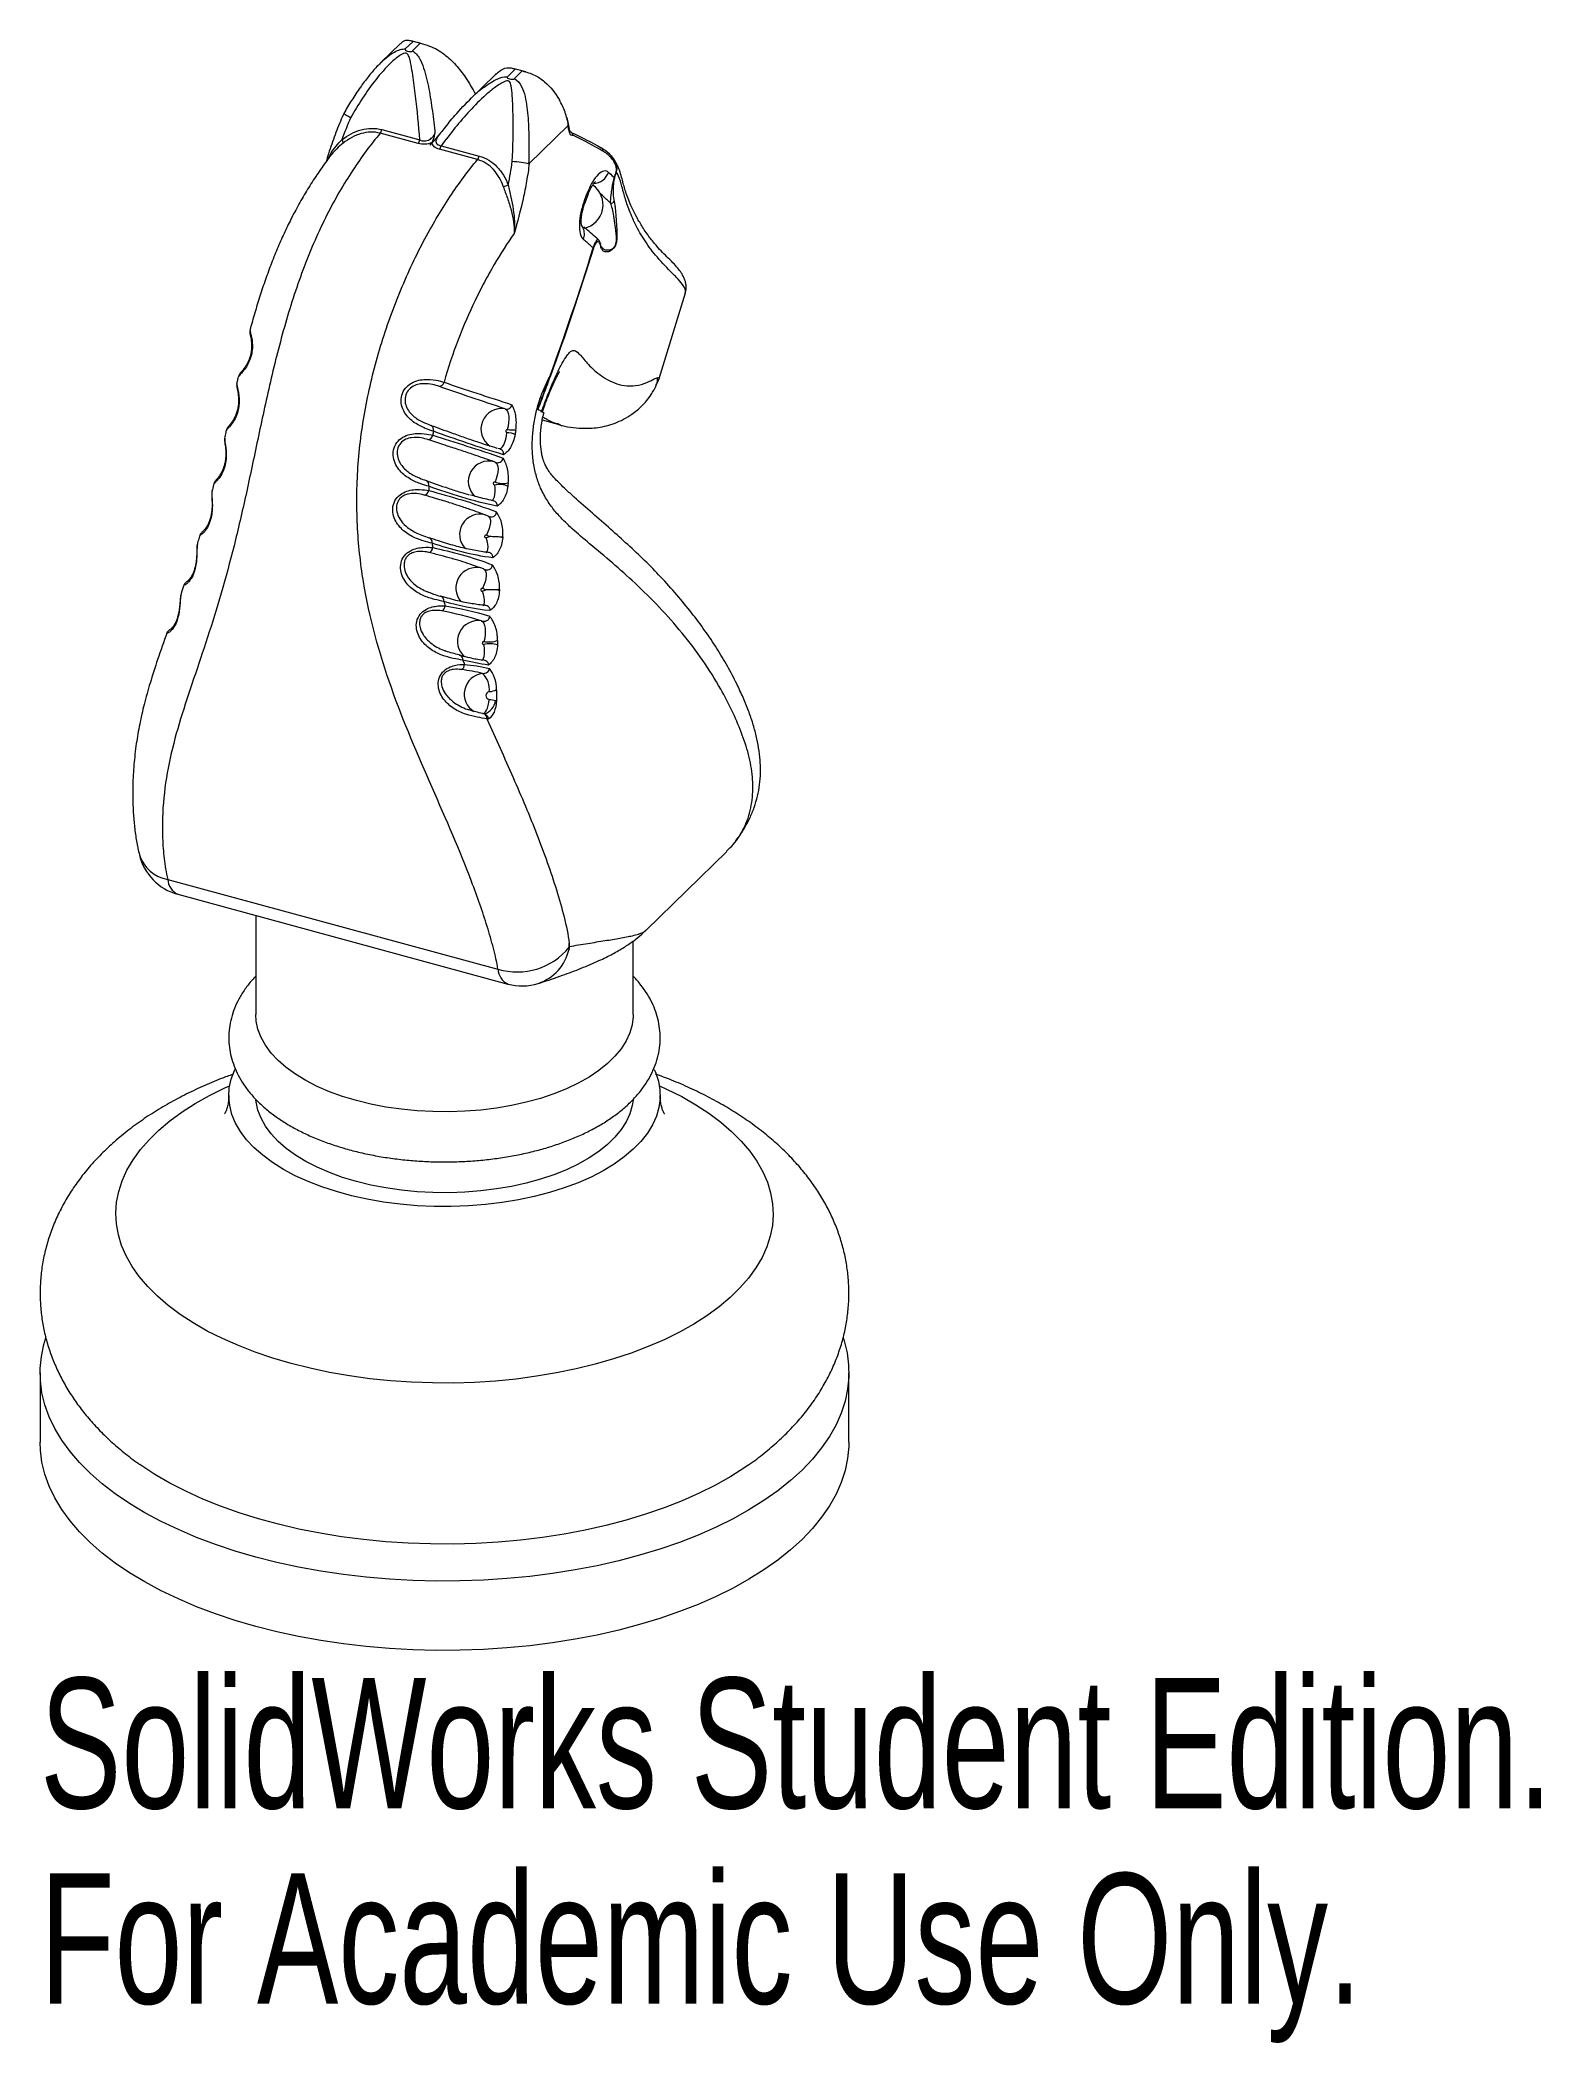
# Paper-space layout '_Trimetric' of a CAD drawing. Header units: millimetres. Extents: x -15 to 40.7, y -22.3 to 52.
import ezdxf

# ---------------------------------------------------------------- set-up
doc = ezdxf.new("R2010")
doc.units = ezdxf.units.MM
doc.styles.add('SLDTEXTSTYLE0', font='TXT', dxfattribs={"width": 0.7})

psp = doc.layouts.new('_Trimetric')

# ---------------------------------------------------------------- texts
at = {"color": 7, "linetype": 'Continuous', "char_height": 4.83362, "attachment_point": 1, "style": 'SLDTEXTSTYLE0'}
for s, insert in [('SolidWorks Student Edition.', (-15, -8.744)), ('For Academic Use Only.', (-15, -15.994))]:
    psp.add_mtext(s, dxfattribs=dict(at, insert=insert))

# ---------------------------------------------------------------- linework, layer by layer
at = {"color": 7, "linetype": 'Continuous', "lineweight": 15}
for p, q in [((-1.632, 51.881), (-2.359, 51.172)), ((-1.166, 51.961), (-1.454, 51.68)), ((-0.787, 51.861), (-1.238, 51.983)), ((-1.193, 51.608), (-0.904, 51.89)), ((-0.904, 51.89), (-1.166, 51.961)), ((1.883, 50.722), (0.935, 49.798)), ((2.621, 50.932), (2.332, 50.65)), ((3.011, 50.829), (2.533, 50.959)), ((2.594, 50.579), (2.883, 50.861)), ((2.883, 50.861), (2.621, 50.932)), ((-0.976, 48.17), (-2.385, 48.553)), ((-2.321, 48.685), (-0.912, 48.302)), ((3.143, 47.43), (4.577, 48.83)), ((-0.541, 48.111), (-0.46, 48.194)), ((1.223, 47.573), (-0.186, 47.956)), ((-0.121, 48.087), (1.287, 47.704)), ((5.224, 46.008), (5.326, 46.279)), ((5.139, 45.05), (5.177, 45.041)), ((5.784, 44.457), (5.786, 44.451)), ((7.963, 39.45), (8.933, 42.627)), ((-7.203, 41.23), (-7.204, 41.227)), ((7.771, 39.018), (7.779, 39.036)), ((3.628, 37.917), (4.294, 37.736)), ((-8.148, 37.258), (-8.148, 37.251)), ((4.295, 37.741), (4.241, 37.757)), ((2.044, 36.84), (1.98, 36.86)), ((1.885, 36.347), (1.84, 36.36)), ((-0.708, 33.596), (-0.575, 33.549)), ((-0.412, 33.494), (-0.564, 33.547)), ((-9.67, 31.787), (-9.759, 31.528)), ((0.106, 31.311), (-0.137, 31.377)), ((0.023, 29.355), (0.078, 29.336)), ((0.63, 29.167), (0.601, 29.175)), ((7.477, 18.99), (10.468, 21.909)), ((-10.264, 20.876), (1.984, 17.547)), ((-9.897, 20.323), (2.351, 16.994)), ((-7, 19.536), (-7, 15.858)), ((7, 15.858), (7, 18.589)), ((-15, 2.572), (-15, 0)), ((15, 0), (15, 2.572))]:
    psp.add_line(p, q, dxfattribs=at)
at = {"color": 8, "linetype": 'Continuous', "lineweight": 15}
for p, q in [((6.29, 46.03), (6.315, 45.888)), ((-0.022, 36.994), (-0.614, 37.188))]:
    psp.add_line(p, q, dxfattribs=at)
at = {"color": 7, "linetype": 'Continuous', "lineweight": 15, "flags": 128}
for points in [[(-0.476, 48.199), (-0.49, 48.181), (-0.541, 48.111)], [(2.247, 38.325), (2.295, 38.294), (2.334, 38.237), (2.363, 38.159), (2.381, 38.061), (2.386, 37.946), (2.379, 37.821), (2.36, 37.689), (2.33, 37.555)], [(1.878, 36.35), (1.925, 36.319), (1.959, 36.265), (1.98, 36.189), (1.987, 36.094), (1.979, 35.985), (1.957, 35.864), (1.921, 35.738), (1.874, 35.61)], [(1.874, 35.61), (1.855, 35.613), (1.836, 35.608), (1.821, 35.596), (1.811, 35.578), (1.808, 35.558), (1.813, 35.539), (1.825, 35.524), (1.842, 35.515), (1.861, 35.515)], [(1.554, 33.641), (1.536, 33.646), (1.518, 33.643), (1.502, 33.633), (1.49, 33.618), (1.485, 33.599), (1.487, 33.579), (1.496, 33.563), (1.51, 33.551), (1.527, 33.547), (1.546, 33.551)], [(1.442, 32.389), (1.488, 32.359), (1.521, 32.305), (1.54, 32.23), (1.543, 32.137), (1.531, 32.029), (1.505, 31.911), (1.465, 31.787), (1.412, 31.661)], [(1.412, 31.661), (1.395, 31.665), (1.376, 31.662), (1.361, 31.651), (1.35, 31.635), (1.345, 31.616), (1.347, 31.597), (1.357, 31.581), (1.371, 31.57), (1.389, 31.566), (1.407, 31.57)], [(1.371, 30.462), (1.419, 30.43), (1.459, 30.374), (1.489, 30.295), (1.507, 30.197), (1.514, 30.082), (1.508, 29.957), (1.49, 29.824), (1.461, 29.69)], [(0.559, 29.195), (0.562, 29.194), (0.565, 29.193)], [(1.461, 29.69), (1.443, 29.691), (1.425, 29.683), (1.411, 29.669), (1.404, 29.651), (1.403, 29.631), (1.41, 29.613), (1.423, 29.6), (1.44, 29.593), (1.458, 29.594)], [(7, 15.858), (6.999, 15.791), (6.963, 15.485), (6.876, 15.182), (6.74, 14.885), (6.556, 14.594), (6.324, 14.312), (6.047, 14.041), (5.726, 13.784), (5.364, 13.541), (4.963, 13.315), (4.526, 13.107), (4.057, 12.92), (3.559, 12.753), (3.035, 12.609), (2.489, 12.488), (1.925, 12.391), (1.348, 12.32), (0.76, 12.274), (0.167, 12.253), (-0.427, 12.259), (-1.018, 12.291), (-1.601, 12.348), (-2.174, 12.431), (-2.73, 12.538), (-3.267, 12.669), (-3.78, 12.823), (-4.266, 12.999), (-4.721, 13.196), (-5.143, 13.412), (-5.527, 13.645), (-5.871, 13.895), (-6.173, 14.158), (-6.431, 14.434), (-6.642, 14.72), (-6.806, 15.014), (-6.92, 15.314), (-6.985, 15.619), (-7, 15.858)], [(7.774, 13.829), (7.824, 13.718), (7.932, 13.395), (7.989, 13.069), (7.997, 12.741), (7.954, 12.414), (7.86, 12.09), (7.717, 11.771), (7.525, 11.459), (7.285, 11.155), (7, 10.863), (6.67, 10.582), (6.298, 10.317), (5.886, 10.067), (5.437, 9.835), (4.953, 9.622), (4.439, 9.43), (3.896, 9.259), (3.328, 9.111), (2.74, 8.986), (2.134, 8.887), (1.515, 8.812), (0.886, 8.763), (0.251, 8.739), (-0.385, 8.742), (-1.018, 8.771), (-1.646, 8.825), (-2.262, 8.905), (-2.865, 9.01), (-3.449, 9.14), (-4.012, 9.293), (-4.549, 9.468), (-5.058, 9.665), (-5.534, 9.882), (-5.976, 10.118), (-6.379, 10.371), (-6.743, 10.64), (-7.063, 10.923), (-7.339, 11.218), (-7.569, 11.524), (-7.751, 11.838), (-7.884, 12.158), (-7.967, 12.483), (-7.999, 12.81), (-7.982, 13.137), (-7.913, 13.463), (-7.795, 13.785), (-7.77, 13.839)], [(6.992, 12.689), (6.963, 12.485), (6.876, 12.182), (6.74, 11.884), (6.556, 11.594), (6.324, 11.312), (6.047, 11.041), (5.726, 10.784), (5.364, 10.541), (4.963, 10.315), (4.526, 10.107), (4.057, 9.92), (3.559, 9.753), (3.035, 9.609), (2.489, 9.488), (1.925, 9.391), (1.348, 9.32), (0.76, 9.274), (0.167, 9.253), (-0.427, 9.259), (-1.018, 9.291), (-1.601, 9.348), (-2.174, 9.43), (-2.73, 9.538), (-3.267, 9.669), (-3.78, 9.823), (-4.266, 9.999), (-4.721, 10.196), (-5.143, 10.412), (-5.527, 10.645), (-5.871, 10.894), (-6.173, 11.158), (-6.431, 11.434), (-6.642, 11.72), (-6.806, 12.014), (-6.92, 12.314), (-6.985, 12.618), (-6.992, 12.687)], [(14.788, 3.867), (14.822, 3.76), (14.931, 3.314), (14.989, 2.865), (14.997, 2.416), (14.954, 1.967), (14.861, 1.52), (14.717, 1.077), (14.523, 0.639), (14.28, 0.207), (13.989, -0.216), (13.651, -0.631), (13.266, -1.034), (12.837, -1.425), (12.364, -1.803), (11.849, -2.166), (11.294, -2.513), (10.701, -2.842), (10.072, -3.153), (9.409, -3.445), (8.713, -3.717), (7.989, -3.967), (7.237, -4.195), (6.461, -4.401), (5.663, -4.582), (4.846, -4.74), (4.012, -4.873), (3.165, -4.98), (2.307, -5.062), (1.441, -5.118), (0.571, -5.148), (-0.302, -5.153), (-1.173, -5.13), (-2.041, -5.082), (-2.902, -5.008), (-3.752, -4.908), (-4.59, -4.783), (-5.413, -4.634), (-6.217, -4.459), (-7, -4.261), (-7.76, -4.04), (-8.493, -3.796), (-9.198, -3.531), (-9.871, -3.245), (-10.511, -2.94), (-11.116, -2.616), (-11.682, -2.274), (-12.21, -1.916), (-12.696, -1.543), (-13.139, -1.156), (-13.537, -0.756), (-13.89, -0.345), (-14.196, 0.076), (-14.454, 0.505), (-14.662, 0.942), (-14.822, 1.383), (-14.931, 1.829), (-14.989, 2.278), (-14.997, 2.727), (-14.954, 3.176), (-14.861, 3.623), (-14.788, 3.867)], [(15, 0), (14.997, -0.156), (14.954, -0.604), (14.861, -1.051), (14.717, -1.494), (14.523, -1.933), (14.28, -2.364), (13.989, -2.788), (13.651, -3.202), (13.266, -3.605), (12.837, -3.997), (12.364, -4.374), (11.849, -4.737), (11.294, -5.084), (10.701, -5.414), (10.072, -5.725), (9.409, -6.017), (8.713, -6.288), (7.989, -6.539), (7.237, -6.767), (6.461, -6.972), (5.663, -7.154), (4.846, -7.311), (4.012, -7.444), (3.165, -7.552), (2.307, -7.634), (1.441, -7.69), (0.571, -7.72), (-0.302, -7.724), (-1.173, -7.702), (-2.041, -7.654), (-2.902, -7.58), (-3.752, -7.48), (-4.59, -7.355), (-5.413, -7.205), (-6.217, -7.031), (-7, -6.833), (-7.76, -6.611), (-8.493, -6.368), (-9.198, -6.103), (-9.871, -5.817), (-10.511, -5.512), (-11.116, -5.187), (-11.682, -4.846), (-12.21, -4.488), (-12.696, -4.114), (-13.139, -3.727), (-13.537, -3.328), (-13.89, -2.917), (-14.196, -2.496), (-14.454, -2.066), (-14.662, -1.63), (-14.822, -1.188), (-14.931, -0.742), (-14.989, -0.294), (-15, 0)], [(11.262, -0.855), (11.144, -0.936), (10.618, -1.271), (10.053, -1.59), (9.452, -1.89), (8.818, -2.172), (8.151, -2.434), (7.456, -2.674), (6.734, -2.893), (5.988, -3.089), (5.221, -3.262), (4.434, -3.411), (3.632, -3.535), (2.817, -3.634), (1.992, -3.709), (1.16, -3.757), (0.323, -3.78), (-0.514, -3.777), (-1.35, -3.748), (-2.181, -3.694), (-3.004, -3.614), (-3.817, -3.509), (-4.615, -3.379), (-5.398, -3.224), (-6.16, -3.046), (-6.901, -2.845), (-7.617, -2.621), (-8.306, -2.376), (-8.965, -2.109), (-9.592, -1.823), (-10.185, -1.519), (-10.741, -1.196), (-11.259, -0.857), (-11.305, -0.824)]]:
    psp.add_lwpolyline(points, dxfattribs=at)
at = {"color": 8, "linetype": 'Continuous', "lineweight": 15, "flags": 128}
for points in [[(5.222, 46.007), (5.222, 46.008), (5.223, 46.017), (5.221, 46.027), (5.214, 46.038), (5.205, 46.05), (5.192, 46.063)], [(5.325, 46.279), (5.326, 46.283), (5.325, 46.294), (5.319, 46.306), (5.309, 46.319), (5.295, 46.334)], [(4.033, 39.235), (4.046, 39.266), (4.11, 39.495)], [(2.023, 36.852), (2.044, 36.853), (2.097, 36.875), (2.148, 36.923), (2.195, 36.995), (2.237, 37.088), (2.271, 37.199), (2.297, 37.324), (2.313, 37.457)], [(1.746, 34.925), (1.787, 34.946), (1.823, 34.992), (1.852, 35.062), (1.87, 35.154), (1.878, 35.262), (1.875, 35.385), (1.861, 35.515)], [(1.623, 34.35), (1.653, 34.327), (1.684, 34.274), (1.701, 34.2), (1.701, 34.109), (1.686, 34.003), (1.655, 33.886), (1.611, 33.764), (1.554, 33.641)], [(1.549, 32.998), (1.571, 33.013), (1.598, 33.056), (1.613, 33.122), (1.615, 33.208), (1.604, 33.311), (1.58, 33.427), (1.546, 33.551)], [(1.43, 31.026), (1.45, 31.04), (1.475, 31.082), (1.487, 31.147), (1.486, 31.232), (1.472, 31.334), (1.445, 31.448), (1.407, 31.57)], [(1.383, 29.014), (1.416, 29.033), (1.45, 29.078), (1.474, 29.148), (1.487, 29.237), (1.488, 29.345), (1.479, 29.465), (1.458, 29.594)], [(1.431, 27.023), (1.435, 27.023), (1.48, 27.043), (1.523, 27.084), (1.562, 27.147), (1.596, 27.228), (1.624, 27.325), (1.643, 27.434), (1.654, 27.55)], [(7.969, 13.221), (8.238, 13.098), (8.797, 12.816), (9.32, 12.517), (9.804, 12.201), (10.248, 11.87), (10.65, 11.525), (11.008, 11.167), (11.321, 10.798), (11.588, 10.42), (11.807, 10.033), (11.977, 9.641), (12.098, 9.243), (12.17, 8.842), (12.191, 8.44), (12.162, 8.038), (12.084, 7.637), (11.955, 7.24), (11.778, 6.848), (11.552, 6.463), (11.279, 6.086), (10.959, 5.718), (10.594, 5.363), (10.186, 5.019), (9.736, 4.69), (9.246, 4.377), (8.718, 4.08), (8.154, 3.801), (7.556, 3.542), (6.928, 3.303), (6.271, 3.085), (5.588, 2.889), (4.882, 2.716), (4.157, 2.567), (3.414, 2.442), (2.657, 2.341), (1.889, 2.266), (1.114, 2.217), (0.334, 2.193), (-0.448, 2.195), (-1.228, 2.222), (-2.002, 2.276), (-2.769, 2.354), (-3.524, 2.458), (-4.264, 2.587), (-4.987, 2.74), (-5.69, 2.916), (-6.369, 3.115), (-7.022, 3.336), (-7.646, 3.579), (-8.238, 3.841), (-8.797, 4.122), (-9.32, 4.422), (-9.804, 4.738), (-10.248, 5.069), (-10.65, 5.414), (-11.008, 5.772), (-11.321, 6.14), (-11.588, 6.519), (-11.807, 6.905), (-11.977, 7.298), (-12.098, 7.696), (-12.17, 8.096), (-12.191, 8.499), (-12.162, 8.901), (-12.084, 9.301), (-11.955, 9.698), (-11.778, 10.09), (-11.552, 10.476), (-11.279, 10.853), (-10.959, 11.22), (-10.594, 11.576), (-10.186, 11.919), (-9.736, 12.248), (-9.246, 12.562), (-8.718, 12.859), (-8.154, 13.137), (-7.969, 13.221)]]:
    psp.add_lwpolyline(points, dxfattribs=at)
at = {"color": 7, "linetype": 'Continuous', "lineweight": 15}
for centre, radius, start, end in [((-4, 48.157), 0.246, 7.38955, 38.52334), ((-2.68, 48.779), 0.372, 322.62772, 345.38295), ((-1.271, 48.396), 0.372, 322.62772, 345.38295), ((-0.481, 48.181), 0.372, 322.62772, 345.38295), ((0.928, 47.798), 0.372, 322.62772, 345.38295), ((5.787, 47.923), 0.0913, 339.3238, 72.6787), ((6.347, 47.072), 0.172, 254.7946, 257.03293), ((6.401, 47.258), 0.139, 255.08314, 257.8391), ((2.075, 47.211), 0.644, 279.42416, 296.41193), ((4.993, 45.9), 0.889, 282.1254, 55.32676), ((6.193, 46.061), 0.101, 250.78582, 341.79172), ((4.622, 44.815), 0.568, 339.122, 24.36407), ((5.506, 44.277), 0.0238, 42.47834, 62.39572), ((3.885, 39.514), 0.0312, 10.25564, 40.15868), ((-0.208, 39.365), 0.2, 270.57108, 345.63568), ((-0.629, 37.389), 0.201, 274.48229, 348.08475), ((-0.594, 37.549), 0.191, 343.81538, 61.03149), ((2.32, 37.507), 0.0497, 78.17799, 262.03502), ((-0.763, 35.501), 0.186, 345.92938, 64.93709), ((-0.785, 35.329), 0.203, 280.39357, 351.45387), ((-0.635, 33.38), 0.18, 348.29679, 70.61129), ((-0.642, 33.197), 0.207, 287.65607, 355.39401), ((-0.195, 31.212), 0.173, 350.67366, 77.48938), ((-0.191, 31.024), 0.21, 294.86073, 359.40167), ((0.526, 28.842), 0.213, 300.12862, 2.30767), ((0.837, 27.92), 0.827, 353.56458, 45.67124), ((1.274, 27.611), 0.631, 288.24043, 350.51243), ((1.67, 27.689), 0.139, 94.55914, 263.4084), ((1.396, 26.849), 0.179, 355.42449, 65.02378), ((-9.373, 22.253), 2, 193.38797, 254.79549), ((2.7, 19.916), 2.475, 253.19062, 320.88549), ((4.716, 18.267), 0.13, 134.33784, 137.42565), ((4.683, 18.301), 0.103, 123.52106, 127.01525), ((2.876, 18.924), 2, 254.79549, 287.58206)]:
    psp.add_arc(centre, radius, start, end, dxfattribs=at)
at = {"color": 8, "linetype": 'Continuous', "lineweight": 15}
for centre, radius, start, end in [((5.487, 47.328), 0.643, 274.66781, 339.48853), ((5.692, 44.43), 0.0955, 342.11089, 12.57239), ((2.108, 37.579), 0.758, 79.46784, 236.44709), ((1.642, 35.633), 0.758, 74.81352, 227.05609), ((1.317, 33.666), 0.758, 74.71135, 223.2122), ((1.179, 31.685), 0.758, 74.82076, 221.2936), ((1.242, 29.711), 0.761, 80.26952, 230.10469), ((0.502, 29.027), 0.178, 354.33347, 68.97688), ((1.494, 27.753), 0.763, 95.93552, 238.8487), ((-10.049, 22.189), 1.33, 197.5954, 260.70748), ((-9.615, 20.909), 0.65, 182.90819, 244.266), ((2.921, 18.667), 1.741, 288.71129, 347.19963), ((2.634, 17.58), 0.65, 182.90819, 244.266)]:
    psp.add_arc(centre, radius, start, end, dxfattribs=at)
at = {"color": 7, "linetype": 'Continuous', "lineweight": 15}
for points, knots in [([(-1.623, 51.872), (-1.599, 51.9), (-1.543, 51.968), (-1.435, 52.006), (-1.321, 52.01), (-1.212, 51.976), (-1.166, 51.961)], [0, 0, 0, 0, 0.204357, 0.487576, 0.779856, 1, 1, 1, 1]), ([(-0.912, 48.302), (-0.956, 48.852), (-1.007, 49.396), (-1.102, 50.195), (-1.136, 50.457), (-1.195, 50.836), (-1.216, 50.96), (-1.251, 51.142), (-1.263, 51.202), (-1.292, 51.317), (-1.307, 51.374), (-1.343, 51.452), (-1.357, 51.477), (-1.39, 51.507), (-1.404, 51.515), (-1.435, 51.524), (-1.453, 51.524), (-1.505, 51.517), (-1.539, 51.502), (-1.602, 51.47), (-1.632, 51.451), (-1.779, 51.353), (-1.886, 51.26), (-2.192, 50.97), (-2.376, 50.758), (-2.724, 50.315), (-2.887, 50.084), (-3.195, 49.613), (-3.341, 49.372), (-3.481, 49.127)], [0, 0, 0, 0, 0.25, 0.25, 0.375, 0.375, 0.4375, 0.4375, 0.46875, 0.46875, 0.5, 0.5, 0.515625, 0.515625, 0.523438, 0.523438, 0.53125, 0.53125, 0.546875, 0.546875, 0.5625, 0.5625, 0.625, 0.625, 0.75, 0.75, 0.875, 0.875, 1, 1, 1, 1]), ([(-1.454, 51.68), (-1.47, 51.664), (-1.465, 51.645), (-1.429, 51.616), (-1.402, 51.605), (-1.342, 51.589), (-1.31, 51.583), (-1.243, 51.584), (-1.209, 51.592), (-1.193, 51.608)], [0, 0, 0, 0, 0.25, 0.25, 0.5, 0.5, 0.75, 0.75, 1, 1, 1, 1]), ([(-1.193, 51.608), (-1.135, 51.575), (-1.085, 51.532), (-0.998, 51.436), (-0.962, 51.383), (-0.865, 51.215), (-0.816, 51.092), (-0.689, 50.719), (-0.631, 50.458), (-0.529, 49.922), (-0.488, 49.649), (-0.414, 49.099), (-0.382, 48.821), (-0.353, 48.542)], [0, 0, 0, 0, 0.0625, 0.0625, 0.125, 0.125, 0.25, 0.25, 0.5, 0.5, 0.75, 0.75, 1, 1, 1, 1]), ([(-0.904, 51.89), (-0.785, 51.859), (-0.56, 51.801), (-0.261, 51.658), (0.075, 51.431), (0.43, 51.086), (0.816, 50.593), (1.031, 50.214), (1.149, 50.006)], [0, 0, 0, 0, 0.12074, 0.229774, 0.341536, 0.542994, 0.749249, 1, 1, 1, 1]), ([(-2.369, 51.158), (-2.43, 51.098), (-2.59, 50.94), (-2.84, 50.637), (-3.142, 50.237), (-3.447, 49.778), (-3.642, 49.447), (-3.738, 49.284)], [0, 0, 0, 0, 0.110229, 0.290437, 0.504497, 0.75518, 1, 1, 1, 1]), ([(1.886, 50.718), (1.932, 50.763), (2.066, 50.894), (2.279, 50.995), (2.466, 50.981), (2.592, 50.941), (2.621, 50.932)], [0, 0, 0, 0, 0.215822, 0.624765, 0.914789, 1, 1, 1, 1]), ([(2.332, 50.65), (2.316, 50.635), (2.322, 50.615), (2.359, 50.586), (2.386, 50.576), (2.445, 50.559), (2.478, 50.554), (2.545, 50.555), (2.579, 50.564), (2.594, 50.579)], [0, 0, 0, 0, 0.25, 0.25, 0.5, 0.5, 0.75, 0.75, 1, 1, 1, 1]), ([(2.594, 50.579), (2.709, 50.514), (2.795, 50.408), (2.916, 50.175), (2.956, 50.047), (3.05, 49.656), (3.079, 49.382), (3.118, 48.831), (3.127, 48.551), (3.132, 47.988), (3.128, 47.706), (3.121, 47.422)], [0, 0, 0, 0, 0.125, 0.125, 0.25, 0.25, 0.5, 0.5, 0.75, 0.75, 1, 1, 1, 1]), ([(2.883, 50.861), (2.964, 50.841), (3.041, 50.822), (3.192, 50.773), (3.265, 50.745), (3.473, 50.645), (3.598, 50.561), (3.936, 50.272), (4.111, 50.037), (4.261, 49.786)], [0, 0, 0, 0, 0.125, 0.125, 0.25, 0.25, 0.5, 0.5, 1, 1, 1, 1]), ([(2.515, 47.498), (2.539, 48.057), (2.551, 48.613), (2.54, 49.423), (2.532, 49.69), (2.505, 50.071), (2.495, 50.195), (2.466, 50.34), (2.459, 50.368), (2.44, 50.422), (2.428, 50.449), (2.396, 50.479), (2.382, 50.487), (2.35, 50.494), (2.332, 50.494), (2.28, 50.488), (2.246, 50.475), (2.149, 50.433), (2.089, 50.397), (1.971, 50.322), (1.913, 50.281), (1.745, 50.156), (1.638, 50.066), (1.324, 49.789), (1.126, 49.589), (0.557, 48.973), (0.209, 48.535), (-0.121, 48.087)], [0, 0, 0, 0, 0.25, 0.25, 0.375, 0.375, 0.4375, 0.4375, 0.453125, 0.453125, 0.46875, 0.46875, 0.476563, 0.476563, 0.484375, 0.484375, 0.5, 0.5, 0.53125, 0.53125, 0.5625, 0.5625, 0.625, 0.625, 0.75, 0.75, 1, 1, 1, 1]), ([(-0.015, 48.718), (0.114, 48.883), (0.429, 49.285), (0.92, 49.781), (1.283, 50.143), (1.455, 50.251), (1.469, 50.26)], [0, 0, 0, 0, 0.292163, 0.715822, 0.977227, 1, 1, 1, 1]), ([(4.577, 48.83), (4.582, 48.835), (4.584, 48.847), (4.586, 48.869), (4.585, 48.881), (4.583, 48.915), (4.58, 48.937), (4.568, 49.003), (4.558, 49.046), (4.525, 49.172), (4.499, 49.255), (4.413, 49.494), (4.344, 49.645), (4.261, 49.786)], [0, 0, 0, 0, 0.03125, 0.03125, 0.0625, 0.0625, 0.125, 0.125, 0.25, 0.25, 0.5, 0.5, 1, 1, 1, 1]), ([(-3.736, 49.282), (-3.755, 49.24), (-3.872, 48.982), (-4.066, 48.487), (-4.26, 47.93), (-4.362, 47.593), (-4.392, 47.492)], [0, 0, 0, 0, 0.073554, 0.4450981, 0.8350859, 1, 1, 1, 1]), ([(-3.481, 49.127), (-3.484, 49.129), (-3.533, 49.156), (-3.62, 49.204), (-3.704, 49.254), (-3.743, 49.281), (-3.735, 49.281), (-3.733, 49.281)], [0, 0, 0, 0, 0.023151, 0.316578, 0.606193, 0.895534, 1, 1, 1, 1]), ([(4.65, 48.644), (4.636, 48.73), (4.61, 48.897), (4.568, 49.059), (4.547, 49.137)], [0, 0, 0, 0, 0.512849, 1, 1, 1, 1]), ([(-2.385, 48.553), (-2.734, 48.137), (-3.075, 47.681), (-3.735, 46.677), (-4.055, 46.13), (-4.513, 45.223), (-4.661, 44.908), (-4.943, 44.266), (-5.077, 43.938), (-5.333, 43.264), (-5.455, 42.92), (-5.687, 42.216), (-5.798, 41.854), (-6.109, 40.774), (-6.291, 40.051), (-6.542, 38.967), (-6.623, 38.604), (-6.779, 37.889), (-6.854, 37.537), (-7.075, 36.493), (-7.217, 35.815), (-7.508, 34.494), (-7.655, 33.858), (-8.113, 32.032), (-8.445, 30.915), (-8.961, 29.325), (-9.136, 28.811), (-9.476, 27.807), (-9.64, 27.316), (-9.937, 26.341), (-10.069, 25.857), (-10.282, 24.884), (-10.362, 24.395), (-10.46, 23.404), (-10.476, 22.906), (-10.448, 22.153), (-10.429, 21.9), (-10.368, 21.391), (-10.326, 21.135), (-10.264, 20.876)], [0, 0, 0, 0, 0.0625, 0.0625, 0.125, 0.125, 0.15625, 0.15625, 0.1875, 0.1875, 0.21875, 0.21875, 0.25, 0.25, 0.3125, 0.3125, 0.34375, 0.34375, 0.375, 0.375, 0.4375, 0.4375, 0.5, 0.5, 0.625, 0.625, 0.6875, 0.6875, 0.75, 0.75, 0.8125, 0.8125, 0.875, 0.875, 0.9375, 0.9375, 0.96875, 0.96875, 1, 1, 1, 1]), ([(-3.807, 48.311), (-3.589, 48.479), (-3.346, 48.609), (-2.965, 48.712), (-2.833, 48.732), (-2.574, 48.735), (-2.446, 48.719), (-2.321, 48.685)], [0, 0, 0, 0, 0.5, 0.5, 0.75, 0.75, 1, 1, 1, 1]), ([(-2.385, 48.553), (-2.5, 48.585), (-2.618, 48.598), (-2.857, 48.592), (-2.979, 48.572), (-3.331, 48.471), (-3.555, 48.346), (-3.755, 48.189)], [0, 0, 0, 0, 0.25, 0.25, 0.5, 0.5, 1, 1, 1, 1]), ([(-0.912, 48.302), (-0.858, 48.279), (-0.797, 48.266), (-0.672, 48.27), (-0.61, 48.288), (-0.508, 48.344), (-0.466, 48.38), (-0.399, 48.457), (-0.373, 48.499), (-0.353, 48.542)], [0, 0, 0, 0, 0.25, 0.25, 0.5, 0.5, 0.75, 0.75, 1, 1, 1, 1]), ([(-0.46, 48.194), (-0.438, 48.218), (-0.393, 48.266), (-0.324, 48.345), (-0.263, 48.415), (-0.228, 48.457), (-0.212, 48.475)], [0, 0, 0, 0, 0.290067, 0.588368, 0.824593, 1, 1, 1, 1]), ([(-0.023, 48.717), (-0.077, 48.651), (-0.15, 48.564), (-0.218, 48.473), (-0.235, 48.451)], [0, 0, 0, 0, 0.750263, 1, 1, 1, 1]), ([(4.631, 48.581), (4.624, 48.614), (4.618, 48.647), (4.611, 48.68), (4.6, 48.73), (4.589, 48.78), (4.577, 48.83), (4.577, 48.83), (4.577, 48.83), (4.577, 48.83)], [0, 0, 0, 0, 0.0001165475, 0.0001165475, 0.0001165475, 0.0002926609, 0.0002926609, 0.0002926609, 0.0002927209, 0.0002927209, 0.0002927209, 0.0002927209]), ([(4.718, 48.577), (4.701, 48.585), (4.664, 48.602), (4.657, 48.627), (4.652, 48.64)], [0, 0, 0, 0, 0.483471, 1, 1, 1, 1]), ([(4.757, 48.476), (4.762, 48.498), (4.76, 48.524), (4.737, 48.565), (4.718, 48.58), (4.699, 48.585)], [0, 0, 0, 0, 0.5, 0.5, 1, 1, 1, 1]), ([(-4.211, 47.737), (-4.233, 47.709), (-4.38, 47.52), (-4.644, 47.148), (-4.995, 46.617), (-5.324, 46.065), (-5.622, 45.517), (-5.894, 44.966), (-6.146, 44.407), (-6.388, 43.816), (-6.615, 43.206), (-6.825, 42.588), (-7.015, 41.966), (-7.146, 41.515), (-7.211, 41.271), (-7.22, 41.235)], [0, 0, 0, 0, 0.017212, 0.116125, 0.212287, 0.306082, 0.398309, 0.478484, 0.562008, 0.648574, 0.734237, 0.819132, 0.902835, 0.985478, 1, 1, 1, 1]), ([(-4.182, 47.773), (-4.189, 47.766), (-4.2, 47.755), (-4.208, 47.742), (-4.211, 47.737)], [0, 0, 0, 0, 0.605501, 1, 1, 1, 1]), ([(1.984, 17.547), (1.942, 17.801), (1.883, 18.062), (1.746, 18.592), (1.667, 18.86), (1.413, 19.675), (1.219, 20.232), (0.575, 21.928), (0.064, 23.09), (-0.987, 25.484), (-1.524, 26.72), (-2.419, 29.261), (-2.785, 30.567), (-3.12, 32.611), (-3.196, 33.31), (-3.265, 34.729), (-3.258, 35.445), (-3.16, 36.884), (-3.068, 37.609), (-2.865, 38.71), (-2.787, 39.078), (-2.611, 39.806), (-2.514, 40.166), (-2.302, 40.881), (-2.187, 41.236), (-1.94, 41.939), (-1.807, 42.287), (-1.396, 43.294), (-1.1, 43.927), (-0.63, 44.822), (-0.468, 45.112), (-0.138, 45.671), (0.029, 45.936), (0.533, 46.696), (0.875, 47.155), (1.223, 47.573)], [0, 0, 0, 0, 0.03125, 0.03125, 0.0625, 0.0625, 0.125, 0.125, 0.25, 0.25, 0.375, 0.375, 0.5, 0.5, 0.5625, 0.5625, 0.625, 0.625, 0.6875, 0.6875, 0.71875, 0.71875, 0.75, 0.75, 0.78125, 0.78125, 0.8125, 0.8125, 0.875, 0.875, 0.90625, 0.90625, 0.9375, 0.9375, 1, 1, 1, 1]), ([(-0.476, 48.199), (-0.552, 48.168), (-0.638, 48.148), (-0.811, 48.139), (-0.898, 48.149), (-0.976, 48.17)], [0, 0, 0, 0, 0.5, 0.5, 1, 1, 1, 1]), ([(-0.186, 47.956), (-0.264, 47.977), (-0.332, 48.009), (-0.428, 48.092), (-0.455, 48.142), (-0.46, 48.194)], [0, 0, 0, 0, 0.5, 0.5, 1, 1, 1, 1]), ([(2.181, 46.575), (2.14, 46.692), (2.09, 46.804), (1.971, 47.014), (1.9, 47.113), (1.738, 47.29), (1.648, 47.366), (1.448, 47.492), (1.338, 47.541), (1.223, 47.573)], [0, 0, 0, 0, 0.25, 0.25, 0.5, 0.5, 0.75, 0.75, 1, 1, 1, 1]), ([(1.287, 47.704), (1.413, 47.67), (1.534, 47.618), (1.754, 47.484), (1.854, 47.402), (2.035, 47.215), (2.116, 47.108), (2.255, 46.882), (2.313, 46.761), (2.362, 46.634)], [0, 0, 0, 0, 0.25, 0.25, 0.5, 0.5, 0.75, 0.75, 1, 1, 1, 1]), ([(5.814, 48.01), (5.946, 47.938), (6.069, 47.846), (6.233, 47.656), (6.284, 47.584), (6.346, 47.449), (6.365, 47.399), (6.383, 47.31), (6.387, 47.278), (6.388, 47.204), (6.384, 47.163), (6.372, 47.122)], [0, 0, 0, 0, 0.5, 0.5, 0.75, 0.75, 0.875, 0.875, 0.9375, 0.9375, 1, 1, 1, 1]), ([(6.365, 47.124), (6.377, 47.163), (6.378, 47.201), (6.374, 47.264), (6.369, 47.291), (6.351, 47.366), (6.333, 47.407), (6.277, 47.52), (6.233, 47.58), (6.091, 47.743), (5.985, 47.824), (5.872, 47.891)], [0, 0, 0, 0, 0.0625, 0.0625, 0.125, 0.125, 0.25, 0.25, 0.5, 0.5, 1, 1, 1, 1]), ([(8.927, 42.623), (8.939, 42.663), (8.967, 42.754), (8.967, 42.912), (8.937, 43.049), (8.889, 43.188), (8.809, 43.342), (8.684, 43.517), (8.512, 43.712), (8.301, 43.92), (8.075, 44.139), (7.854, 44.382), (7.597, 44.701), (7.35, 45.059), (7.14, 45.414), (6.979, 45.726), (6.854, 46.008), (6.759, 46.264), (6.686, 46.491), (6.626, 46.708), (6.568, 46.932), (6.502, 47.164), (6.392, 47.416), (6.283, 47.596), (6.201, 47.686), (6.18, 47.709)], [0, 0, 0, 0, 0.011688, 0.026563, 0.039951, 0.052834, 0.073672, 0.097079, 0.12598, 0.163664, 0.200237, 0.24053, 0.294817, 0.360807, 0.419225, 0.473741, 0.524475, 0.578671, 0.632264, 0.688447, 0.757093, 0.83635, 0.904528, 0.975307, 1, 1, 1, 1]), ([(3.121, 47.422), (3.058, 47.439), (2.962, 47.456), (2.742, 47.484), (2.621, 47.494), (2.515, 47.498)], [0, 0, 0, 0, 0.5, 0.5, 1, 1, 1, 1]), ([(3.143, 47.43), (3.116, 47.21), (3.083, 46.99), (3.006, 46.554), (2.962, 46.337), (2.817, 45.687), (2.703, 45.258), (2.583, 44.83)], [0, 0, 0, 0, 0.25, 0.25, 0.5, 0.5, 1, 1, 1, 1]), ([(3.121, 47.422), (3.125, 47.421), (3.129, 47.422), (3.133, 47.423), (3.136, 47.425), (3.14, 47.427), (3.143, 47.43)], [0, 0, 0, 0, 0.00002232162, 0.00002232162, 0.00002232162, 0.00004121863, 0.00004121863, 0.00004121863, 0.00004121863]), ([(6.089, 47.102), (5.99, 47.194), (5.849, 47.165), (5.627, 46.95), (5.553, 46.852), (5.414, 46.617), (5.35, 46.481), (5.295, 46.334)], [0, 0, 0, 0, 0.5, 0.5, 0.75, 0.75, 1, 1, 1, 1]), ([(6.089, 47.102), (6.1, 47.092), (6.111, 47.082), (6.122, 47.072), (6.182, 47.017), (6.242, 46.961), (6.302, 46.906)], [0, 0, 0, 0, 0.0001053424, 0.0001053424, 0.0001053424, 0.0006844396, 0.0006844396, 0.0006844396, 0.0006844396]), ([(6.16, 45.966), (6.158, 46.033), (6.166, 46.132), (6.19, 46.339), (6.2, 46.418), (6.223, 46.564), (6.232, 46.617), (6.252, 46.711), (6.259, 46.745), (6.277, 46.821), (6.288, 46.863), (6.302, 46.906)], [0, 0, 0, 0, 0.5, 0.5, 0.75, 0.75, 0.875, 0.875, 0.9375, 0.9375, 1, 1, 1, 1]), ([(6.308, 46.905), (6.296, 46.862), (6.288, 46.823), (6.275, 46.754), (6.271, 46.724), (6.261, 46.641), (6.258, 46.593), (6.251, 46.462), (6.252, 46.39), (6.259, 46.198), (6.27, 46.101), (6.29, 46.03)], [0, 0, 0, 0, 0.0625, 0.0625, 0.125, 0.125, 0.25, 0.25, 0.5, 0.5, 1, 1, 1, 1]), ([(2.181, 46.575), (2.23, 46.434), (2.282, 46.291), (2.383, 45.999), (2.431, 45.849), (2.51, 45.553), (2.542, 45.405), (2.582, 45.113), (2.59, 44.968), (2.583, 44.83)], [0, 0, 0, 0, 0.25, 0.25, 0.5, 0.5, 0.75, 0.75, 1, 1, 1, 1]), ([(2.362, 46.634), (2.396, 46.486), (2.431, 46.336), (2.496, 46.034), (2.526, 45.88), (2.595, 45.424), (2.613, 45.118), (2.583, 44.83)], [0, 0, 0, 0, 0.25, 0.25, 0.5, 0.5, 1, 1, 1, 1]), ([(5.192, 46.063), (5.136, 45.917), (5.091, 45.764), (5.026, 45.464), (5.007, 45.315), (4.999, 45.047), (5.01, 44.926), (5.062, 44.731), (5.101, 44.658), (5.153, 44.613)], [0, 0, 0, 0, 0.25, 0.25, 0.5, 0.5, 0.75, 0.75, 1, 1, 1, 1]), ([(5.192, 46.063), (5.209, 46.108), (5.226, 46.153), (5.243, 46.199), (5.26, 46.244), (5.277, 46.289), (5.295, 46.334)], [0, 0, 0, 0, 0.0001473651, 0.0001473651, 0.0001473651, 0.0002944823, 0.0002944823, 0.0002944823, 0.0002944823]), ([(5.325, 46.279), (5.325, 46.28), (5.346, 46.335), (5.391, 46.441), (5.463, 46.58), (5.528, 46.679), (5.575, 46.737), (5.6, 46.757), (5.594, 46.754), (5.593, 46.753)], [0, 0, 0, 0, 0.0027, 0.209407, 0.422637, 0.627327, 0.79473, 0.951376, 1, 1, 1, 1]), ([(5.088, 45.124), (5.088, 45.123), (5.091, 45.118), (5.082, 45.143), (5.073, 45.207), (5.07, 45.31), (5.08, 45.447), (5.105, 45.61), (5.145, 45.78), (5.188, 45.913), (5.216, 45.985), (5.224, 46.007)], [0, 0, 0, 0, 0.009708, 0.125426, 0.239894, 0.367648, 0.506427, 0.6533, 0.80611, 0.94088, 1, 1, 1, 1]), ([(6.315, 45.888), (6.319, 45.866), (6.337, 45.775), (6.353, 45.546), (6.375, 45.254), (6.392, 44.969), (6.4, 44.767), (6.39, 44.599), (6.375, 44.508), (6.36, 44.447), (6.339, 44.389), (6.312, 44.334), (6.286, 44.294), (6.273, 44.284), (6.27, 44.281)], [0, 0, 0, 0, 0.0819307, 0.3345109, 0.5812232, 0.7066231, 0.8336488, 0.885265, 0.9037957, 0.922539, 0.9394825, 0.9580115, 0.9904548, 1, 1, 1, 1]), ([(2.583, 44.83), (2.332, 44.476), (2.084, 44.094), (1.719, 43.469), (1.598, 43.253), (1.363, 42.811), (1.249, 42.585), (0.914, 41.888), (0.702, 41.401), (0.309, 40.374), (0.134, 39.848), (-0.014, 39.315)], [0, 0, 0, 0, 0.25, 0.25, 0.375, 0.375, 0.5, 0.5, 0.75, 0.75, 1, 1, 1, 1]), ([(5.09, 45.126), (5.091, 45.121), (5.1, 45.078), (5.121, 45.063), (5.139, 45.05)], [0, 0, 0, 0, 0.1273691, 1, 1, 1, 1]), ([(5.517, 44.298), (5.415, 44.386), (5.313, 44.473), (5.214, 44.56), (5.193, 44.577), (5.173, 44.595), (5.153, 44.613)], [0.00001396, 0.00001396, 0.00001396, 0.00001396, 0.000927453, 0.000927453, 0.000927453, 0.001114253, 0.001114253, 0.001114253, 0.001114253]), ([(5.704, 44.609), (5.55, 44.741), (5.368, 44.897), (5.198, 45.051), (5.171, 45.075)], [0, 0, 0, 0, 0.8434383, 1, 1, 1, 1]), ([(5.783, 44.451), (5.775, 44.481), (5.76, 44.535), (5.734, 44.585), (5.707, 44.604), (5.702, 44.607)], [0, 0, 0, 0, 0.517736, 0.917954, 1, 1, 1, 1]), ([(5.783, 44.401), (5.767, 44.468), (5.743, 44.511), (5.687, 44.524), (5.666, 44.521), (5.624, 44.487), (5.609, 44.471), (5.581, 44.429), (5.571, 44.411), (5.548, 44.363), (5.536, 44.331), (5.524, 44.293)], [0, 0, 0, 0, 0.5, 0.5, 0.75, 0.75, 0.875, 0.875, 0.9375, 0.9375, 1, 1, 1, 1]), ([(5.853, 44.299), (5.846, 44.305), (5.83, 44.321), (5.803, 44.374), (5.789, 44.437), (5.784, 44.457)], [0, 0, 0, 0, 0.300866, 0.781864, 1, 1, 1, 1]), ([(-7.219, 41.228), (-7.222, 41.211), (-7.228, 41.168), (-7.219, 41.114), (-7.205, 41.054), (-7.185, 40.973), (-7.165, 40.864), (-7.152, 40.733), (-7.152, 40.585), (-7.17, 40.424), (-7.208, 40.266), (-7.262, 40.117), (-7.329, 39.982), (-7.403, 39.865), (-7.477, 39.768), (-7.549, 39.681), (-7.606, 39.623), (-7.635, 39.543), (-7.645, 39.514)], [0, 0, 0, 0, 0.029995, 0.072974, 0.134108, 0.206538, 0.270289, 0.327731, 0.386636, 0.443532, 0.500414, 0.558488, 0.619716, 0.685676, 0.758119, 0.839226, 0.943082, 1, 1, 1, 1]), ([(4.11, 39.495), (4.186, 39.663), (4.256, 39.807), (4.385, 40.053), (4.445, 40.156), (4.551, 40.32), (4.599, 40.38), (4.685, 40.464), (4.724, 40.488), (4.836, 40.512), (4.904, 40.463), (5.07, 40.287), (5.17, 40.159), (5.423, 39.883), (5.576, 39.734), (5.94, 39.462), (6.15, 39.337), (6.513, 39.219), (6.642, 39.192), (6.913, 39.174), (7.055, 39.182), (7.337, 39.241), (7.476, 39.292), (7.666, 39.381), (7.726, 39.412), (7.833, 39.465), (7.881, 39.486), (7.915, 39.488)], [0, 0, 0, 0, 0.0625, 0.0625, 0.125, 0.125, 0.1875, 0.1875, 0.25, 0.25, 0.375, 0.375, 0.5, 0.5, 0.625, 0.625, 0.75, 0.75, 0.8125, 0.8125, 0.875, 0.875, 0.9375, 0.9375, 0.96875, 0.96875, 1, 1, 1, 1]), ([(-7.653, 39.515), (-7.66, 39.485), (-7.68, 39.4), (-7.699, 39.316), (-7.712, 39.261)], [0, 0, 0, 0, 0.346931, 1, 1, 1, 1]), ([(-0.41, 37.496), (-0.491, 37.52), (-0.594, 37.554), (-0.834, 37.655), (-0.971, 37.72), (-1.177, 37.863), (-1.245, 37.919), (-1.372, 38.045), (-1.431, 38.118), (-1.529, 38.28), (-1.567, 38.37), (-1.611, 38.56), (-1.616, 38.661), (-1.585, 38.857), (-1.548, 38.952), (-1.44, 39.118), (-1.368, 39.19), (-1.208, 39.301), (-1.119, 39.342), (-0.942, 39.396), (-0.853, 39.411), (-0.6, 39.432), (-0.446, 39.415), (-0.193, 39.37), (-0.09, 39.341), (-0.014, 39.315)], [0, 0, 0, 0, 0.125, 0.125, 0.25, 0.25, 0.3125, 0.3125, 0.375, 0.375, 0.4375, 0.4375, 0.5, 0.5, 0.5625, 0.5625, 0.625, 0.625, 0.6875, 0.6875, 0.75, 0.75, 0.875, 0.875, 1, 1, 1, 1]), ([(3.452, 38.316), (3.53, 38.513), (3.607, 38.711), (3.759, 39.118), (3.834, 39.327), (3.909, 39.534)], [0, 0, 0, 0, 0.5, 0.5, 1, 1, 1, 1]), ([(3.916, 39.519), (3.841, 39.315), (3.766, 39.109), (3.615, 38.705), (3.538, 38.507), (3.462, 38.31)], [0, 0, 0, 0, 0.5, 0.5, 1, 1, 1, 1]), ([(3.596, 38.2), (3.683, 38.457), (3.771, 38.694), (3.944, 39.122), (4.029, 39.317), (4.11, 39.495)], [0, 0, 0, 0, 0.5, 0.5, 1, 1, 1, 1]), ([(4.035, 39.24), (4.037, 39.244), (4.07, 39.321), (4.123, 39.433), (4.19, 39.567), (4.237, 39.656), (4.267, 39.708), (4.27, 39.712), (4.271, 39.714)], [0, 0, 0, 0, 0.012225, 0.257321, 0.468474, 0.664813, 0.846661, 1, 1, 1, 1]), ([(7.843, 39.196), (7.843, 39.195), (7.843, 39.195), (7.843, 39.197), (7.845, 39.199), (7.847, 39.202), (7.85, 39.208), (7.871, 39.243), (7.915, 39.324), (7.944, 39.4), (7.963, 39.45)], [0, 0, 0, 0, 0.014597, 0.030006, 0.044227, 0.058681, 0.074706, 0.114914, 0.426414, 1, 1, 1, 1]), ([(-7.703, 39.255), (-7.705, 39.247), (-7.714, 39.214), (-7.707, 39.164), (-7.697, 39.097), (-7.678, 39.015), (-7.657, 38.906), (-7.641, 38.777), (-7.635, 38.632), (-7.644, 38.477), (-7.67, 38.322), (-7.712, 38.172), (-7.768, 38.034), (-7.835, 37.911), (-7.905, 37.808), (-7.975, 37.722), (-8.026, 37.658), (-8.07, 37.602), (-8.084, 37.55), (-8.089, 37.531)], [0, 0, 0, 0, 0.012281, 0.05479, 0.111305, 0.17812, 0.236454, 0.28908, 0.342954, 0.396225, 0.451151, 0.509338, 0.572185, 0.640943, 0.71679, 0.801721, 0.903015, 0.964175, 1, 1, 1, 1]), ([(-0.206, 39.165), (-0.269, 39.187), (-0.35, 39.211), (-0.544, 39.25), (-0.66, 39.267), (-0.856, 39.259), (-0.926, 39.25), (-1.069, 39.212), (-1.142, 39.181), (-1.276, 39.091), (-1.336, 39.031), (-1.424, 38.889), (-1.452, 38.808), (-1.47, 38.642), (-1.462, 38.56), (-1.418, 38.404), (-1.383, 38.333), (-1.257, 38.142), (-1.147, 38.048), (-0.935, 37.903), (-0.831, 37.852), (-0.647, 37.77), (-0.567, 37.74), (-0.501, 37.716)], [0, 0, 0, 0, 0.125, 0.125, 0.25, 0.25, 0.3125, 0.3125, 0.375, 0.375, 0.4375, 0.4375, 0.5, 0.5, 0.5625, 0.5625, 0.625, 0.625, 0.75, 0.75, 0.875, 0.875, 1, 1, 1, 1]), ([(2.247, 38.325), (1.814, 38.474), (1.393, 38.614), (0.576, 38.891), (0.18, 39.028), (-0.206, 39.165)], [0, 0, 0, 0, 0.5, 0.5, 1, 1, 1, 1]), ([(-0.014, 39.315), (0.375, 39.179), (0.778, 39.044), (1.616, 38.77), (2.051, 38.631), (2.501, 38.481)], [0, 0, 0, 0, 0.5, 0.5, 1, 1, 1, 1]), ([(3.631, 38.219), (3.631, 38.22), (3.664, 38.317), (3.726, 38.486), (3.815, 38.722), (3.904, 38.939), (3.977, 39.107), (4.021, 39.206), (4.034, 39.234)], [0, 0, 0, 0, 0.00039, 0.233953, 0.432494, 0.646501, 0.901496, 1, 1, 1, 1]), ([(4.237, 37.743), (4.279, 37.73), (4.451, 37.678), (4.77, 37.627), (5.126, 37.603), (5.423, 37.61), (5.706, 37.637), (6.012, 37.697), (6.331, 37.797), (6.648, 37.939), (6.919, 38.104), (7.147, 38.277), (7.33, 38.445), (7.507, 38.641), (7.654, 38.832), (7.735, 38.969), (7.765, 39.021)], [0, 0, 0, 0, 0.0375343, 0.1535906, 0.266854, 0.3270997, 0.3965199, 0.476814, 0.5562074, 0.6350484, 0.7220803, 0.7774046, 0.8353933, 0.8884645, 0.9576242, 1, 1, 1, 1]), ([(7.781, 39.031), (7.797, 39.066), (7.818, 39.112), (7.841, 39.175), (7.852, 39.205), (7.858, 39.221), (7.86, 39.228), (7.862, 39.232), (7.863, 39.235), (7.864, 39.237), (7.863, 39.237), (7.863, 39.237)], [0, 0, 0, 0, 0.528495, 0.705114, 0.829456, 0.876395, 0.897039, 0.916966, 0.937967, 0.961572, 1, 1, 1, 1]), ([(2.247, 38.325), (2.301, 38.311), (2.36, 38.319), (2.455, 38.376), (2.49, 38.425), (2.501, 38.481)], [0, 0, 0, 0, 0.5, 0.5, 1, 1, 1, 1]), ([(2.643, 37.542), (2.674, 37.731), (2.67, 37.924), (2.627, 38.165), (2.606, 38.237), (2.557, 38.367), (2.529, 38.425), (2.501, 38.481)], [0, 0, 0, 0, 0.5, 0.5, 0.75, 0.75, 1, 1, 1, 1]), ([(3.452, 38.316), (3.454, 38.314), (3.512, 38.288), (3.604, 38.241), (3.679, 38.192), (3.683, 38.173), (3.684, 38.164)], [0, 0, 0, 0, 0.015709, 0.36185, 0.708045, 1, 1, 1, 1]), ([(10.8, 22.31), (10.821, 22.334), (10.938, 22.471), (11.116, 22.748), (11.328, 23.136), (11.494, 23.543), (11.617, 23.962), (11.694, 24.387), (11.722, 24.767), (11.719, 25.063), (11.704, 25.373), (11.658, 25.756), (11.567, 26.211), (11.439, 26.672), (11.274, 27.146), (11.072, 27.635), (10.819, 28.181), (10.495, 28.795), (10.102, 29.452), (9.659, 30.112), (9.163, 30.775), (8.614, 31.443), (8.033, 32.088), (7.418, 32.714), (6.795, 33.3), (6.143, 33.883), (5.472, 34.468), (4.923, 34.951), (4.525, 35.316), (4.281, 35.546), (4.095, 35.737), (3.939, 35.918), (3.826, 36.08), (3.735, 36.246), (3.672, 36.398), (3.63, 36.548), (3.597, 36.709), (3.572, 36.903), (3.558, 37.128), (3.56, 37.372), (3.579, 37.625), (3.615, 37.87), (3.653, 38.05), (3.68, 38.141), (3.687, 38.164)], [0, 0, 0, 0, 0.0041444, 0.0239306, 0.0436272, 0.0632321, 0.0827459, 0.1021723, 0.1215188, 0.1328353, 0.1438881, 0.1657185, 0.1880039, 0.2115051, 0.2365813, 0.2636405, 0.2933541, 0.3321572, 0.3719778, 0.4134477, 0.4567234, 0.501963, 0.5492896, 0.5939805, 0.6404118, 0.6877122, 0.7390267, 0.792214, 0.8172503, 0.8366944, 0.8558875, 0.8749119, 0.8945109, 0.9089247, 0.9233368, 0.9312223, 0.9395098, 0.9484208, 0.9578952, 0.9677558, 0.9777473, 0.9875263, 0.996912, 1, 1, 1, 1]), ([(-8.152, 37.252), (-8.155, 37.237), (-8.163, 37.192), (-8.156, 37.125), (-8.145, 37.036), (-8.128, 36.922), (-8.115, 36.794), (-8.11, 36.651), (-8.117, 36.501), (-8.138, 36.351), (-8.173, 36.205), (-8.223, 36.066), (-8.284, 35.942), (-8.351, 35.837), (-8.417, 35.753), (-8.469, 35.699), (-8.511, 35.642), (-8.545, 35.597), (-8.549, 35.56), (-8.55, 35.555)], [0, 0, 0, 0, 0.027219, 0.081837, 0.14785, 0.201821, 0.250907, 0.301001, 0.351318, 0.40449, 0.462589, 0.526937, 0.598215, 0.678202, 0.765959, 0.866389, 0.937975, 0.990615, 1, 1, 1, 1]), ([(-8.097, 37.531), (-8.103, 37.504), (-8.123, 37.412), (-8.143, 37.323), (-8.157, 37.26)], [0, 0, 0, 0, 0.29328, 1, 1, 1, 1]), ([(-0.583, 35.456), (-0.671, 35.479), (-0.778, 35.51), (-1.024, 35.6), (-1.163, 35.66), (-1.439, 35.828), (-1.58, 35.938), (-1.748, 36.153), (-1.797, 36.234), (-1.87, 36.405), (-1.895, 36.5), (-1.909, 36.69), (-1.898, 36.789), (-1.837, 36.974), (-1.785, 37.062), (-1.651, 37.208), (-1.569, 37.266), (-1.395, 37.351), (-1.304, 37.378), (-1.044, 37.426), (-0.886, 37.42), (-0.623, 37.392), (-0.515, 37.369), (-0.432, 37.347)], [0, 0, 0, 0, 0.125, 0.125, 0.25, 0.25, 0.375, 0.375, 0.4375, 0.4375, 0.5, 0.5, 0.5625, 0.5625, 0.625, 0.625, 0.6875, 0.6875, 0.75, 0.75, 0.875, 0.875, 1, 1, 1, 1]), ([(-0.614, 37.188), (-0.681, 37.211), (-0.765, 37.233), (-0.967, 37.266), (-1.087, 37.279), (-1.293, 37.25), (-1.366, 37.232), (-1.511, 37.165), (-1.58, 37.114), (-1.688, 36.985), (-1.725, 36.906), (-1.762, 36.746), (-1.762, 36.664), (-1.723, 36.43), (-1.645, 36.291), (-1.458, 36.07), (-1.347, 35.985), (-1.133, 35.853), (-1.028, 35.805), (-0.839, 35.726), (-0.756, 35.695), (-0.685, 35.67)], [0, 0, 0, 0, 0.125, 0.125, 0.25, 0.25, 0.3125, 0.3125, 0.375, 0.375, 0.4375, 0.4375, 0.5, 0.5, 0.625, 0.625, 0.75, 0.75, 0.875, 0.875, 1, 1, 1, 1]), ([(-0.501, 37.716), (-0.248, 37.624), (0.163, 37.476), (0.755, 37.265), (1.309, 37.073), (1.711, 36.947), (1.938, 36.875)], [0, 0, 0, 0, 0.3277692, 0.5311951, 0.7346485, 1, 1, 1, 1]), ([(-0.432, 37.347), (-0.027, 37.218), (0.393, 37.088), (1.262, 36.813), (1.71, 36.669), (2.172, 36.501)], [0, 0, 0, 0, 0.5, 0.5, 1, 1, 1, 1]), ([(2.191, 36.629), (1.723, 36.762), (1.273, 36.909), (0.407, 37.205), (-0.009, 37.353), (-0.41, 37.496)], [0, 0, 0, 0, 0.5, 0.5, 1, 1, 1, 1]), ([(2.617, 37.383), (2.587, 37.196), (2.526, 37.027), (2.41, 36.836), (2.369, 36.784), (2.281, 36.696), (2.236, 36.661), (2.191, 36.629)], [0, 0, 0, 0, 0.5, 0.5, 0.75, 0.75, 1, 1, 1, 1]), ([(1.878, 36.35), (1.637, 36.436), (1.222, 36.583), (0.653, 36.772), (0.259, 36.901), (0.039, 36.973), (-0.022, 36.994)], [0, 0, 0, 0, 0.369686, 0.633972, 0.898296, 1, 1, 1, 1]), ([(1.878, 36.35), (1.938, 36.325), (2.007, 36.324), (2.122, 36.379), (2.166, 36.436), (2.172, 36.501)], [0, 0, 0, 0, 0.5, 0.5, 1, 1, 1, 1]), ([(2.361, 35.57), (2.384, 35.756), (2.372, 35.945), (2.316, 36.186), (2.292, 36.257), (2.236, 36.388), (2.204, 36.446), (2.172, 36.501)], [0, 0, 0, 0, 0.5, 0.5, 0.75, 0.75, 1, 1, 1, 1]), ([(-0.685, 35.67), (-0.413, 35.573), (0.004, 35.425), (0.546, 35.248), (0.811, 35.169), (0.92, 35.137)], [0, 0, 0, 0, 0.521401, 0.803355, 1, 1, 1, 1]), ([(-8.623, 35.269), (-8.625, 35.264), (-8.638, 35.225), (-8.636, 35.158), (-8.634, 35.057), (-8.626, 34.939), (-8.621, 34.809), (-8.622, 34.669), (-8.634, 34.525), (-8.656, 34.381), (-8.692, 34.241), (-8.74, 34.107), (-8.799, 33.988), (-8.864, 33.889), (-8.928, 33.814), (-8.974, 33.77), (-9.007, 33.738), (-9.043, 33.701), (-9.064, 33.656), (-9.073, 33.635)], [0, 0, 0, 0, 0.010178, 0.071294, 0.130921, 0.180987, 0.226956, 0.273834, 0.321822, 0.373831, 0.432196, 0.498221, 0.57188, 0.654433, 0.745293, 0.848201, 0.912912, 0.959649, 1, 1, 1, 1]), ([(-8.554, 35.554), (-8.558, 35.538), (-8.581, 35.443), (-8.605, 35.353), (-8.625, 35.277)], [0, 0, 0, 0, 0.170253, 1, 1, 1, 1]), ([(-0.459, 33.343), (-0.554, 33.366), (-0.667, 33.394), (-0.919, 33.473), (-1.061, 33.526), (-1.273, 33.636), (-1.344, 33.679), (-1.482, 33.777), (-1.55, 33.834), (-1.734, 34.023), (-1.838, 34.18), (-1.914, 34.447), (-1.926, 34.543), (-1.913, 34.732), (-1.888, 34.827), (-1.795, 35.002), (-1.728, 35.08), (-1.571, 35.201), (-1.483, 35.244), (-1.31, 35.302), (-1.224, 35.318), (-1.066, 35.336), (-0.991, 35.337), (-0.787, 35.332), (-0.674, 35.316), (-0.584, 35.299)], [0, 0, 0, 0, 0.125, 0.125, 0.25, 0.25, 0.3125, 0.3125, 0.375, 0.375, 0.5, 0.5, 0.5625, 0.5625, 0.625, 0.625, 0.6875, 0.6875, 0.75, 0.75, 0.8125, 0.8125, 0.875, 0.875, 1, 1, 1, 1]), ([(-0.584, 35.299), (-0.186, 35.19), (0.223, 35.076), (1.062, 34.82), (1.491, 34.678), (1.93, 34.503)], [0, 0, 0, 0, 0.5, 0.5, 1, 1, 1, 1]), ([(1.952, 34.715), (1.501, 34.805), (1.064, 34.922), (0.219, 35.178), (-0.189, 35.316), (-0.583, 35.456)], [0, 0, 0, 0, 0.5, 0.5, 1, 1, 1, 1]), ([(1.607, 34.357), (1.383, 34.441), (1.013, 34.58), (0.507, 34.746), (0.138, 34.863), (-0.085, 34.93), (-0.168, 34.955)], [0, 0, 0, 0, 0.369431, 0.612076, 0.854764, 1, 1, 1, 1]), ([(1.785, 34.926), (1.592, 34.969), (1.314, 35.03), (1.046, 35.109), (0.964, 35.133)], [0, 0, 0, 0, 0.69373, 1, 1, 1, 1]), ([(2.349, 35.467), (2.327, 35.283), (2.274, 35.116), (2.166, 34.924), (2.126, 34.871), (2.041, 34.782), (1.996, 34.746), (1.952, 34.715)], [0, 0, 0, 0, 0.5, 0.5, 0.75, 0.75, 1, 1, 1, 1]), ([(1.607, 34.357), (1.671, 34.325), (1.747, 34.316), (1.847, 34.353), (1.877, 34.375), (1.919, 34.432), (1.93, 34.467), (1.93, 34.503)], [0, 0, 0, 0, 0.5, 0.5, 0.75, 0.75, 1, 1, 1, 1]), ([(2.163, 33.584), (2.178, 33.767), (2.158, 33.953), (2.091, 34.192), (2.064, 34.263), (2.001, 34.392), (1.966, 34.45), (1.93, 34.503)], [0, 0, 0, 0, 0.5, 0.5, 0.75, 0.75, 1, 1, 1, 1]), ([(-9.079, 33.635), (-9.096, 33.575), (-9.123, 33.481), (-9.151, 33.391), (-9.162, 33.358)], [0, 0, 0, 0, 0.632052, 1, 1, 1, 1]), ([(1.609, 33.006), (1.569, 33.01), (1.35, 33.03), (0.942, 33.109), (0.369, 33.246), (-0.088, 33.382), (-0.35, 33.473), (-0.412, 33.494)], [0, 0, 0, 0, 0.05731, 0.314121, 0.593198, 0.902909, 1, 1, 1, 1]), ([(2.12, 33.572), (2.117, 33.572), (2.115, 33.572), (2.113, 33.572), (2.04, 33.575), (1.966, 33.578), (1.893, 33.581), (1.82, 33.584), (1.747, 33.587), (1.674, 33.59), (1.672, 33.591), (1.67, 33.591), (1.667, 33.591)], [-0.0000073626, -0.0000073626, -0.0000073626, -0.0000073626, 0, 0, 0, 0.0002378785, 0.0002378785, 0.0002378785, 0.0004757583, 0.0004757583, 0.0004757583, 0.0004831381, 0.0004831381, 0.0004831381, 0.0004831381]), ([(2.161, 33.556), (2.147, 33.375), (2.101, 33.21), (1.999, 33.017), (1.961, 32.964), (1.879, 32.873), (1.834, 32.837), (1.79, 32.805)], [0, 0, 0, 0, 0.5, 0.5, 0.75, 0.75, 1, 1, 1, 1]), ([(-9.162, 33.33), (-9.166, 33.319), (-9.18, 33.271), (-9.184, 33.188), (-9.188, 33.067), (-9.19, 32.94), (-9.197, 32.803), (-9.211, 32.664), (-9.234, 32.526), (-9.268, 32.391), (-9.313, 32.26), (-9.369, 32.143), (-9.432, 32.044), (-9.494, 31.97), (-9.548, 31.921), (-9.575, 31.902), (-9.605, 31.878), (-9.643, 31.841), (-9.659, 31.803), (-9.666, 31.785)], [0, 0, 0, 0, 0.0205214, 0.0880959, 0.1376211, 0.1822269, 0.2276779, 0.2732763, 0.322371, 0.378325, 0.4422015, 0.5155838, 0.5964723, 0.687299, 0.786267, 0.9017297, 0.9486851, 0.9773862, 1, 1, 1, 1]), ([(-0.025, 31.184), (-0.128, 31.205), (-0.245, 31.228), (-0.504, 31.296), (-0.648, 31.34), (-0.937, 31.469), (-1.082, 31.553), (-1.282, 31.721), (-1.344, 31.783), (-1.454, 31.92), (-1.503, 31.996), (-1.581, 32.159), (-1.609, 32.245), (-1.636, 32.429), (-1.635, 32.523), (-1.592, 32.711), (-1.549, 32.802), (-1.425, 32.957), (-1.345, 33.019), (-1.18, 33.11), (-1.095, 33.138), (-0.936, 33.176), (-0.86, 33.186), (-0.652, 33.201), (-0.534, 33.193), (-0.437, 33.181)], [0, 0, 0, 0, 0.125, 0.125, 0.25, 0.25, 0.375, 0.375, 0.4375, 0.4375, 0.5, 0.5, 0.5625, 0.5625, 0.625, 0.625, 0.6875, 0.6875, 0.75, 0.75, 0.8125, 0.8125, 0.875, 0.875, 1, 1, 1, 1]), ([(1.79, 32.805), (1.399, 32.852), (1.015, 32.929), (0.264, 33.115), (-0.103, 33.225), (-0.459, 33.343)], [0, 0, 0, 0, 0.5, 0.5, 1, 1, 1, 1]), ([(-0.437, 33.181), (-0.08, 33.105), (0.283, 33.018), (1.02, 32.811), (1.395, 32.692), (1.773, 32.541)], [0, 0, 0, 0, 0.5, 0.5, 1, 1, 1, 1]), ([(1.442, 32.389), (1.31, 32.438), (0.929, 32.58), (0.541, 32.702), (0.29, 32.771), (0.28, 32.773)], [0, 0, 0, 0, 0.339536, 0.973386, 1, 1, 1, 1]), ([(1.442, 32.389), (1.509, 32.359), (1.587, 32.349), (1.691, 32.385), (1.723, 32.407), (1.766, 32.467), (1.775, 32.504), (1.773, 32.541)], [0, 0, 0, 0, 0.5, 0.5, 0.75, 0.75, 1, 1, 1, 1]), ([(2.039, 31.634), (2.048, 31.814), (2.023, 31.996), (1.948, 32.232), (1.918, 32.303), (1.849, 32.431), (1.811, 32.489), (1.773, 32.541)], [0, 0, 0, 0, 0.5, 0.5, 0.75, 0.75, 1, 1, 1, 1]), ([(-9.777, 31.443), (-9.78, 31.429), (-9.791, 31.385), (-9.799, 31.296), (-9.809, 31.171), (-9.82, 31.035), (-9.836, 30.898), (-9.859, 30.764), (-9.89, 30.633), (-9.931, 30.504), (-9.983, 30.386), (-10.042, 30.284), (-10.103, 30.206), (-10.156, 30.155), (-10.185, 30.134), (-10.2, 30.125), (-10.212, 30.118), (-10.238, 30.1), (-10.267, 30.07), (-10.291, 30.039), (-10.296, 30.017), (-10.296, 30.014)], [0, 0, 0, 0, 0.025186, 0.077914, 0.124031, 0.171253, 0.216073, 0.263306, 0.317238, 0.379542, 0.451619, 0.532479, 0.622572, 0.722443, 0.83105, 0.892364, 0.937421, 0.958647, 0.97584, 0.997045, 1, 1, 1, 1]), ([(-0.591, 31.529), (-0.529, 31.505), (-0.367, 31.441), (-0.238, 31.404), (-0.158, 31.381)], [0, 0, 0, 0, 0.38186, 1, 1, 1, 1]), ([(1.496, 31.041), (1.479, 31.042), (1.301, 31.053), (0.942, 31.114), (0.492, 31.2), (0.21, 31.281), (0.106, 31.311)], [0, 0, 0, 0, 0.035276, 0.379459, 0.770833, 1, 1, 1, 1]), ([(1.976, 31.613), (1.974, 31.613), (1.971, 31.613), (1.969, 31.613), (1.897, 31.614), (1.825, 31.614), (1.753, 31.614), (1.681, 31.615), (1.609, 31.615), (1.537, 31.615), (1.535, 31.615), (1.533, 31.615), (1.53, 31.615)], [-0.0000074414, -0.0000074414, -0.0000074414, -0.0000074414, 0, 0, 0, 0.0002337212, 0.0002337212, 0.0002337212, 0.0004674434, 0.0004674434, 0.0004674434, 0.0004749084, 0.0004749084, 0.0004749084, 0.0004749084]), ([(2.037, 31.592), (2.028, 31.414), (1.987, 31.25), (1.891, 31.057), (1.854, 31.003), (1.774, 30.912), (1.73, 30.875), (1.686, 30.843)], [0, 0, 0, 0, 0.5, 0.5, 0.75, 0.75, 1, 1, 1, 1]), ([(0.679, 29.01), (0.572, 29.027), (0.451, 29.046), (0.189, 29.103), (0.045, 29.141), (-0.247, 29.253), (-0.394, 29.326), (-0.67, 29.525), (-0.795, 29.647), (-0.938, 29.871), (-0.977, 29.951), (-1.032, 30.121), (-1.047, 30.213), (-1.044, 30.398), (-1.024, 30.493), (-0.939, 30.672), (-0.874, 30.75), (-0.726, 30.871), (-0.645, 30.913), (-0.489, 30.973), (-0.414, 30.991), (-0.203, 31.027), (-0.084, 31.027), (0.019, 31.021)], [0, 0, 0, 0, 0.125, 0.125, 0.25, 0.25, 0.375, 0.375, 0.5, 0.5, 0.5625, 0.5625, 0.625, 0.625, 0.6875, 0.6875, 0.75, 0.75, 0.8125, 0.8125, 0.875, 0.875, 1, 1, 1, 1]), ([(1.371, 30.462), (1.437, 30.444), (1.509, 30.445), (1.602, 30.487), (1.63, 30.508), (1.67, 30.564), (1.68, 30.599), (1.678, 30.633)], [0, 0, 0, 0, 0.5, 0.5, 0.75, 0.75, 1, 1, 1, 1]), ([(1.967, 29.734), (1.972, 29.913), (1.943, 30.093), (1.863, 30.327), (1.831, 30.397), (1.759, 30.525), (1.719, 30.582), (1.678, 30.633)], [0, 0, 0, 0, 0.5, 0.5, 0.75, 0.75, 1, 1, 1, 1]), ([(-10.295, 30.014), (-10.412, 29.687), (-10.633, 29.072), (-10.915, 28.192), (-11.139, 27.393), (-11.311, 26.642), (-11.441, 25.895), (-11.527, 25.141), (-11.569, 24.374), (-11.563, 23.69), (-11.529, 23.087), (-11.469, 22.558), (-11.4, 22.127), (-11.336, 21.871), (-11.315, 21.787)], [0, 0, 0, 0, 0.126659, 0.238682, 0.339068, 0.430119, 0.518173, 0.611801, 0.703189, 0.792157, 0.855678, 0.91561, 0.972359, 1, 1, 1, 1]), ([(0.559, 29.194), (0.548, 29.197), (0.471, 29.219), (0.3, 29.262), (0.127, 29.31), (0.033, 29.35), (0.022, 29.354)], [0, 0, 0, 0, 0.071403, 0.530681, 0.946985, 1, 1, 1, 1]), ([(1.432, 29.001), (1.43, 29.001), (1.264, 29.02), (0.996, 29.07), (0.732, 29.14), (0.63, 29.167)], [0, 0, 0, 0, 0.00817, 0.617114, 1, 1, 1, 1]), ([(1.963, 29.574), (1.959, 29.397), (1.921, 29.233), (1.83, 29.04), (1.794, 28.985), (1.715, 28.893), (1.672, 28.855), (1.628, 28.824)], [0, 0, 0, 0, 0.5, 0.5, 0.75, 0.75, 1, 1, 1, 1]), ([(1.575, 26.835), (1.466, 26.851), (1.345, 26.867), (1.081, 26.917), (0.938, 26.95), (0.645, 27.051), (0.497, 27.117), (0.217, 27.297), (0.085, 27.411), (-0.125, 27.686), (-0.206, 27.849), (-0.24, 28.12), (-0.236, 28.215), (-0.184, 28.401), (-0.133, 28.491), (-0.004, 28.634), (0.073, 28.688), (0.225, 28.766), (0.299, 28.79), (0.51, 28.844), (0.632, 28.851), (0.739, 28.85)], [0, 0, 0, 0, 0.125, 0.125, 0.25, 0.25, 0.375, 0.375, 0.5, 0.5, 0.625, 0.625, 0.6875, 0.6875, 0.75, 0.75, 0.8125, 0.8125, 0.875, 0.875, 1, 1, 1, 1]), ([(1.415, 28.512), (1.474, 28.512), (1.532, 28.527), (1.629, 28.591), (1.665, 28.643), (1.667, 28.702)], [0, 0, 0, 0, 0.5, 0.5, 1, 1, 1, 1]), ([(1.93, 27.903), (1.933, 28.06), (1.905, 28.218), (1.809, 28.494), (1.74, 28.608), (1.667, 28.702)], [0, 0, 0, 0, 0.5, 0.5, 1, 1, 1, 1]), ([(1.924, 27.496), (1.921, 27.339), (1.889, 27.195), (1.784, 26.964), (1.711, 26.881), (1.635, 26.821)], [0, 0, 0, 0, 0.5, 0.5, 1, 1, 1, 1]), ([(1.897, 27.507), (1.898, 27.506), (1.9, 27.506), (1.901, 27.505), (1.909, 27.502), (1.916, 27.499), (1.924, 27.496)], [0, 0, 0, 0, 0.00000562769, 0.00000562769, 0.00000562769, 0.00003179298, 0.00003179298, 0.00003179298, 0.00003179298]), ([(1.44, 27.02), (1.43, 27.022), (1.347, 27.043), (1.167, 27.085), (0.984, 27.13), (0.885, 27.17), (0.873, 27.175)], [0, 0, 0, 0, 0.0686842, 0.5298388, 0.9407028, 1, 1, 1, 1]), ([(1.472, 27.012), (1.465, 27.014), (1.455, 27.017), (1.444, 27.019), (1.44, 27.02)], [0, 0, 0, 0, 0.643445, 1, 1, 1, 1]), ([(1.635, 26.821), (1.636, 26.866), (1.616, 26.909), (1.554, 26.975), (1.514, 26.997), (1.472, 27.012)], [0, 0, 0, 0, 0.5, 0.5, 1, 1, 1, 1]), ([(1.575, 26.835), (1.898, 26.098), (2.228, 25.373), (2.857, 23.943), (3.156, 23.238), (3.7, 21.844), (3.944, 21.155), (4.256, 20.147), (4.352, 19.814), (4.515, 19.154), (4.584, 18.826), (4.629, 18.505)], [0, 0, 0, 0, 0.25, 0.25, 0.5, 0.5, 0.75, 0.75, 0.875, 0.875, 1, 1, 1, 1]), ([(3.479, 17.018), (3.506, 17.027), (3.815, 17.12), (4.351, 17.305), (5.074, 17.575), (5.688, 17.836), (6.217, 18.095), (6.645, 18.341), (7.003, 18.584), (7.273, 18.795), (7.421, 18.94), (7.473, 18.991)], [0, 0, 0, 0, 0.0183395, 0.2066884, 0.3733872, 0.5363871, 0.6677479, 0.7785881, 0.8732447, 0.9558068, 1, 1, 1, 1]), ([(4.619, 18.281), (4.621, 18.301), (4.622, 18.32), (4.624, 18.339), (4.624, 18.346), (4.624, 18.353), (4.625, 18.36)], [-0.00006880344, -0.00006880344, -0.00006880344, -0.00006880344, 0, 0, 0, 0.00002485209, 0.00002485209, 0.00002485209, 0.00002485209]), ([(4.62, 18.355), (4.62, 18.349), (4.62, 18.343), (4.62, 18.337), (4.62, 18.319), (4.62, 18.3), (4.619, 18.281)], [0, 0, 0, 0, 0.00002225184, 0.00002225184, 0.00002225184, 0.00009315377, 0.00009315377, 0.00009315377, 0.00009315377]), ([(4.62, 18.355), (4.62, 18.359), (4.62, 18.362), (4.62, 18.366), (4.62, 18.371), (4.62, 18.376), (4.62, 18.381), (4.62, 18.382), (4.621, 18.383), (4.621, 18.383)], [0, 0, 0, 0, 0.00001351564, 0.00001351564, 0.00001351564, 0.00003071563, 0.00003071563, 0.00003071563, 0.00003391287, 0.00003391287, 0.00003391287, 0.00003391287]), ([(4.621, 18.383), (4.623, 18.412), (4.625, 18.441), (4.626, 18.469), (4.627, 18.481), (4.628, 18.493), (4.629, 18.505)], [0, 0, 0, 0, 0.0000972574, 0.0000972574, 0.0000972574, 0.0001376591, 0.0001376591, 0.0001376591, 0.0001376591]), ([(4.629, 18.505), (4.628, 18.486), (4.627, 18.447), (4.626, 18.408), (4.626, 18.387)], [0.795444925, 0.795444925, 0.795444925, 0.795444925, 0.796701418, 0.798111819, 0.798111819, 0.798111819, 0.798111819]), ([(-7, 17.279), (-7.046, 17.233), (-7.196, 17.081), (-7.406, 16.806), (-7.625, 16.457), (-7.794, 16.097), (-7.913, 15.733), (-7.984, 15.368), (-8.008, 15.003), (-7.985, 14.643), (-7.918, 14.288), (-7.807, 13.941), (-7.654, 13.602), (-7.458, 13.271), (-7.22, 12.951), (-6.939, 12.642), (-6.615, 12.346), (-6.252, 12.065), (-5.85, 11.803), (-5.415, 11.56), (-4.949, 11.338), (-4.455, 11.138), (-3.939, 10.962), (-3.401, 10.808), (-2.846, 10.678), (-2.277, 10.572), (-1.695, 10.491), (-1.105, 10.433), (-0.51, 10.4), (0.089, 10.391), (0.686, 10.407), (1.28, 10.448), (1.867, 10.512), (2.445, 10.601), (3.01, 10.714), (3.559, 10.85), (4.09, 11.01), (4.599, 11.193), (5.085, 11.399), (5.545, 11.628), (5.975, 11.88), (6.373, 12.154), (6.735, 12.449), (7.057, 12.764), (7.336, 13.096), (7.567, 13.443), (7.75, 13.8), (7.884, 14.163), (7.969, 14.528), (8.006, 14.893), (7.996, 15.255), (7.942, 15.612), (7.844, 15.961), (7.702, 16.303), (7.52, 16.636), (7.29, 16.958), (7.115, 17.175), (7.007, 17.279), (7, 17.285)], [0, 0, 0, 0, 0.008479, 0.0275, 0.046118, 0.06425, 0.081886, 0.099089, 0.115976, 0.132692, 0.149365, 0.166127, 0.183121, 0.200464, 0.218232, 0.236447, 0.255068, 0.274006, 0.293148, 0.31239, 0.331642, 0.350853, 0.370006, 0.389095, 0.408124, 0.4271, 0.446032, 0.464931, 0.483808, 0.502674, 0.521539, 0.540411, 0.5593, 0.578218, 0.597175, 0.616184, 0.635256, 0.654403, 0.673633, 0.69295, 0.712349, 0.731809, 0.751264, 0.770611, 0.789725, 0.808469, 0.826745, 0.84452, 0.861837, 0.878801, 0.89555, 0.912227, 0.928948, 0.945862, 0.963094, 0.980736, 0.998824, 1, 1, 1, 1]), ([(-7.846, 13.646), (-7.991, 13.593), (-8.378, 13.453), (-8.98, 13.196), (-9.652, 12.877), (-10.298, 12.529), (-10.916, 12.153), (-11.501, 11.749), (-12.049, 11.319), (-12.557, 10.865), (-13.021, 10.389), (-13.437, 9.894), (-13.805, 9.383), (-14.124, 8.86), (-14.392, 8.327), (-14.611, 7.787), (-14.782, 7.241), (-14.904, 6.692), (-14.979, 6.143), (-15.007, 5.595), (-14.99, 5.049), (-14.928, 4.509), (-14.822, 3.976), (-14.673, 3.451), (-14.481, 2.936), (-14.247, 2.431), (-13.972, 1.937), (-13.654, 1.455), (-13.294, 0.986), (-12.891, 0.53), (-12.447, 0.089), (-11.957, -0.335), (-11.573, -0.64), (-11.343, -0.795), (-11.3, -0.824)], [0, 0, 0, 0, 0.021532, 0.057219, 0.093108, 0.129169, 0.165345, 0.201503, 0.237483, 0.273105, 0.308181, 0.342555, 0.376125, 0.408854, 0.440766, 0.47193, 0.502443, 0.532415, 0.561963, 0.591205, 0.62026, 0.649232, 0.678214, 0.707327, 0.736689, 0.76642, 0.796632, 0.827432, 0.858908, 0.891124, 0.924101, 0.957816, 0.992189, 1, 1, 1, 1]), ([(11.25, -0.859), (11.288, -0.834), (11.524, -0.677), (11.924, -0.362), (12.444, 0.085), (12.917, 0.557), (13.345, 1.047), (13.725, 1.554), (14.055, 2.075), (14.335, 2.606), (14.565, 3.145), (14.747, 3.689), (14.88, 4.237), (14.966, 4.787), (15.005, 5.336), (14.998, 5.882), (14.946, 6.423), (14.85, 6.958), (14.711, 7.485), (14.529, 8.003), (14.305, 8.51), (14.039, 9.006), (13.731, 9.491), (13.381, 9.963), (12.988, 10.422), (12.553, 10.867), (12.075, 11.296), (11.556, 11.708), (10.996, 12.099), (10.4, 12.47), (9.77, 12.816), (9.109, 13.138), (8.462, 13.419), (8.024, 13.582), (7.825, 13.655)], [0, 0, 0, 0, 0.006899, 0.042784, 0.078355, 0.113425, 0.147827, 0.181446, 0.21423, 0.246191, 0.277388, 0.307913, 0.337873, 0.367383, 0.396562, 0.425528, 0.454391, 0.483239, 0.512189, 0.54136, 0.57087, 0.600835, 0.631362, 0.662543, 0.69445, 0.727114, 0.760522, 0.794609, 0.829258, 0.864321, 0.899642, 0.935079, 0.970487, 1, 1, 1, 1]), ([(-8.004, 12.857), (-8.004, 12.806), (-8.003, 12.68), (-8.035, 12.5), (-8.079, 12.345), (-8.121, 12.243), (-8.153, 12.183), (-8.158, 12.176), (-8.16, 12.173)], [0, 0, 0, 0, 0.141842, 0.350301, 0.532123, 0.696665, 0.849476, 1, 1, 1, 1]), ([(8.16, 12.172), (8.161, 12.172), (8.165, 12.166), (8.15, 12.188), (8.121, 12.244), (8.078, 12.349), (8.035, 12.501), (8.003, 12.679), (8.004, 12.804), (8.004, 12.858)], [0, 0, 0, 0, 0.001988, 0.151881, 0.308118, 0.473695, 0.652775, 0.851384, 1, 1, 1, 1])]:
    psp.add_open_spline(points, degree=3, knots=knots, dxfattribs=at)
at = {"color": 8, "linetype": 'Continuous', "lineweight": 15}
for points, knots in [([(-2.368, 51.157), (-2.324, 51.202), (-2.196, 51.331), (-1.99, 51.49), (-1.757, 51.621), (-1.585, 51.676), (-1.485, 51.679), (-1.454, 51.68)], [0, 0, 0, 0, 0.171745, 0.495164, 0.710244, 0.90782, 1, 1, 1, 1]), ([(1.469, 50.26), (1.607, 50.358), (1.843, 50.525), (2.151, 50.643), (2.298, 50.649), (2.332, 50.65)], [0, 0, 0, 0, 0.521881, 0.888633, 1, 1, 1, 1]), ([(-4.289, 47.636), (-4.262, 47.698), (-4.155, 47.946), (-3.956, 48.155), (-3.807, 48.311)], [0, 0, 0, 0, 0.2536085, 1, 1, 1, 1]), ([(-0.23, 48.447), (-0.258, 48.41), (-0.307, 48.344), (-0.326, 48.247), (-0.306, 48.172), (-0.26, 48.133), (-0.202, 48.103), (-0.159, 48.094), (-0.121, 48.087)], [0, 0, 0, 0, 0.257762, 0.452617, 0.628648, 0.784813, 0.811664, 1, 1, 1, 1]), ([(4.651, 48.644), (4.651, 48.643), (4.655, 48.635), (4.653, 48.614), (4.64, 48.594), (4.631, 48.581)], [0, 0, 0, 0, 0.074195, 0.39797, 1, 1, 1, 1]), ([(-3.755, 48.189), (-3.838, 48.121), (-3.997, 47.991), (-4.122, 47.843), (-4.182, 47.773)], [0, 0, 0, 0, 0.524107, 1, 1, 1, 1]), ([(8.931, 42.627), (8.936, 42.644), (8.951, 42.698), (8.92, 42.796), (8.813, 42.974), (8.603, 43.209), (8.215, 43.591), (7.758, 44.091), (7.323, 44.708), (6.995, 45.328), (6.772, 45.899), (6.651, 46.302), (6.58, 46.58), (6.513, 46.852), (6.428, 47.014), (6.372, 47.122)], [0, 0, 0, 0, 0.0128298, 0.0410957, 0.0700406, 0.1237612, 0.1779349, 0.2862678, 0.3882651, 0.4908736, 0.5955641, 0.7015407, 0.7759151, 0.8504603, 1, 1, 1, 1]), ([(6.16, 45.966), (6.111, 46.01), (5.985, 46.123), (5.853, 46.242), (5.771, 46.317), (5.763, 46.324)], [0, 0, 0, 0, 0.370962, 0.941906, 1, 1, 1, 1]), ([(5.856, 44.3), (5.861, 44.293), (5.898, 44.25), (5.994, 44.219), (6.131, 44.221), (6.25, 44.277), (6.31, 44.349), (6.335, 44.395), (6.348, 44.428), (6.357, 44.459), (6.363, 44.482), (6.37, 44.518), (6.379, 44.588), (6.38, 44.74), (6.361, 44.925), (6.325, 45.196), (6.279, 45.481), (6.228, 45.763), (6.183, 45.898), (6.16, 45.966)], [0, 0, 0, 0, 0.024799, 0.154855, 0.286364, 0.345765, 0.363313, 0.372962, 0.379529, 0.381605, 0.389669, 0.391275, 0.401129, 0.429541, 0.498623, 0.569058, 0.713295, 0.856198, 1, 1, 1, 1]), ([(5.517, 44.298), (5.524, 44.318), (5.536, 44.355), (5.558, 44.415), (5.596, 44.502), (5.644, 44.583), (5.682, 44.62), (5.694, 44.609), (5.699, 44.604)], [0, 0, 0, 0, 0.050934, 0.100339, 0.186257, 0.409096, 0.765401, 1, 1, 1, 1]), ([(6.27, 44.281), (6.237, 44.251), (6.126, 44.149), (6.003, 44.144), (5.894, 44.168), (5.825, 44.254), (5.797, 44.352), (5.783, 44.401)], [0, 0, 0, 0, 0.097825, 0.328291, 0.563558, 0.781114, 1, 1, 1, 1]), ([(-7.204, 41.227), (-7.209, 41.222), (-7.223, 41.208), (-7.18, 41.093), (-7.137, 40.896), (-7.117, 40.652), (-7.144, 40.392), (-7.214, 40.146), (-7.321, 39.925), (-7.45, 39.741), (-7.558, 39.624), (-7.628, 39.553), (-7.64, 39.526), (-7.646, 39.513)], [0, 0, 0, 0, 0.068314, 0.187306, 0.281998, 0.37431, 0.455143, 0.534711, 0.61979, 0.715045, 0.826177, 0.91197, 1, 1, 1, 1]), ([(10.454, 21.923), (10.544, 22.006), (10.821, 22.259), (11.073, 22.686), (11.267, 23.147), (11.405, 23.656), (11.451, 24.17), (11.417, 24.835), (11.292, 25.516), (11.02, 26.34), (10.668, 27.145), (10.201, 28.04), (9.592, 29.008), (8.822, 30.026), (7.975, 30.983), (7.1, 31.846), (6.227, 32.622), (5.436, 33.278), (4.828, 33.792), (4.401, 34.198), (4.094, 34.531), (3.807, 34.916), (3.573, 35.344), (3.401, 35.814), (3.294, 36.302), (3.246, 36.834), (3.26, 37.37), (3.33, 37.898), (3.443, 38.397), (3.599, 38.873), (3.759, 39.25), (3.869, 39.458), (3.909, 39.534)], [0, 0, 0, 0, 0.017619, 0.054284, 0.07424, 0.094344, 0.135468, 0.153482, 0.196786, 0.240534, 0.285073, 0.329742, 0.392221, 0.454942, 0.518247, 0.581711, 0.639647, 0.697642, 0.744145, 0.767437, 0.790783, 0.814145, 0.837899, 0.856886, 0.876471, 0.895519, 0.915311, 0.933293, 0.951829, 0.970316, 0.989257, 1, 1, 1, 1]), ([(7.779, 39.036), (7.813, 39.099), (7.886, 39.238), (7.904, 39.4), (7.915, 39.488)], [0, 0, 0, 0, 0.458016, 1, 1, 1, 1]), ([(7.915, 39.488), (7.948, 39.47), (7.982, 39.452), (7.963, 39.45), (7.963, 39.45)], [0, 0, 0, 0, 0.98508, 1, 1, 1, 1]), ([(-7.696, 39.258), (-7.7, 39.243), (-7.707, 39.213), (-7.672, 39.087), (-7.634, 38.905), (-7.612, 38.691), (-7.619, 38.46), (-7.662, 38.227), (-7.745, 37.996), (-7.877, 37.769), (-8.002, 37.631), (-8.077, 37.56), (-8.085, 37.539), (-8.089, 37.53)], [0, 0, 0, 0, 0.087538, 0.183999, 0.261485, 0.33685, 0.40612, 0.479724, 0.564431, 0.665274, 0.815874, 0.916425, 1, 1, 1, 1]), ([(4.241, 37.757), (4.191, 37.771), (4.037, 37.814), (3.833, 37.904), (3.7, 37.992), (3.651, 38.025)], [0, 0, 0, 0, 0.233554, 0.717755, 1, 1, 1, 1]), ([(-8.148, 37.251), (-8.152, 37.235), (-8.159, 37.197), (-8.138, 37.078), (-8.112, 36.91), (-8.094, 36.72), (-8.096, 36.498), (-8.131, 36.238), (-8.228, 35.954), (-8.355, 35.758), (-8.459, 35.644), (-8.533, 35.581), (-8.545, 35.563), (-8.552, 35.554)], [0, 0, 0, 0, 0.067198, 0.152575, 0.219443, 0.284477, 0.345589, 0.429321, 0.53812, 0.682069, 0.778579, 0.87795, 1, 1, 1, 1]), ([(2.191, 36.629), (2.192, 36.649), (2.195, 36.69), (2.172, 36.753), (2.126, 36.807), (2.081, 36.838), (2.051, 36.844), (2.046, 36.845)], [0, 0, 0, 0, 0.201904, 0.440014, 0.685858, 0.939217, 1, 1, 1, 1]), ([(-8.621, 35.277), (-8.626, 35.253), (-8.636, 35.202), (-8.627, 35.07), (-8.615, 34.899), (-8.609, 34.725), (-8.618, 34.516), (-8.657, 34.258), (-8.736, 34.033), (-8.828, 33.87), (-8.918, 33.754), (-9.004, 33.676), (-9.067, 33.637), (-9.067, 33.633), (-9.067, 33.631)], [0, 0, 0, 0, 0.069559, 0.151063, 0.208069, 0.263412, 0.318032, 0.402015, 0.519403, 0.599911, 0.683052, 0.795079, 0.910456, 1, 1, 1, 1]), ([(-0.749, 35.129), (-0.776, 35.137), (-0.877, 35.164), (-1.067, 35.197), (-1.307, 35.185), (-1.481, 35.131), (-1.614, 35.049), (-1.689, 34.96), (-1.747, 34.857), (-1.789, 34.715), (-1.775, 34.485), (-1.66, 34.21), (-1.455, 33.984), (-1.227, 33.823), (-1.006, 33.708), (-0.825, 33.637), (-0.733, 33.605), (-0.708, 33.596)], [0, 0, 0, 0, 0.047563, 0.177038, 0.253842, 0.297409, 0.338968, 0.377912, 0.38615, 0.43325, 0.49524, 0.579323, 0.692262, 0.772376, 0.854204, 0.960317, 1, 1, 1, 1]), ([(-0.168, 34.955), (-0.225, 34.972), (-0.421, 35.032), (-0.612, 35.089), (-0.749, 35.129)], [0, 0, 0, 0, 0.28645, 1, 1, 1, 1]), ([(1.952, 34.715), (1.953, 34.724), (1.957, 34.755), (1.946, 34.809), (1.906, 34.867), (1.85, 34.909), (1.805, 34.92), (1.785, 34.925)], [0, 0, 0, 0, 0.094054, 0.316242, 0.545523, 0.788619, 1, 1, 1, 1]), ([(-9.157, 33.357), (-9.164, 33.329), (-9.177, 33.27), (-9.181, 33.135), (-9.183, 32.974), (-9.189, 32.797), (-9.209, 32.579), (-9.264, 32.309), (-9.358, 32.087), (-9.462, 31.936), (-9.559, 31.838), (-9.637, 31.788), (-9.676, 31.782), (-9.666, 31.785), (-9.665, 31.785)], [0, 0, 0, 0, 0.067655, 0.137601, 0.189362, 0.239619, 0.302896, 0.39201, 0.524248, 0.617726, 0.714236, 0.8463, 0.982293, 1, 1, 1, 1]), ([(-0.58, 33.001), (-0.61, 33.007), (-0.715, 33.031), (-0.9, 33.05), (-1.118, 33.021), (-1.267, 32.96), (-1.378, 32.876), (-1.463, 32.753), (-1.509, 32.589), (-1.495, 32.369), (-1.38, 32.092), (-1.166, 31.852), (-0.921, 31.679), (-0.731, 31.58), (-0.626, 31.542), (-0.591, 31.529)], [0, 0, 0, 0, 0.055917, 0.196086, 0.273624, 0.316922, 0.358588, 0.398746, 0.447387, 0.51467, 0.612904, 0.750925, 0.849194, 0.949507, 1, 1, 1, 1]), ([(0.28, 32.773), (0.14, 32.813), (-0.149, 32.894), (-0.433, 32.964), (-0.58, 33.001)], [0, 0, 0, 0, 0.482402, 1, 1, 1, 1]), ([(1.79, 32.805), (1.792, 32.822), (1.796, 32.857), (1.783, 32.895), (1.763, 32.93), (1.744, 32.951), (1.705, 32.98), (1.664, 33), (1.624, 33.004), (1.609, 33.005)], [0, 0, 0, 0, 0.173283, 0.34668, 0.387072, 0.575862, 0.611364, 0.856825, 1, 1, 1, 1]), ([(-9.755, 31.527), (-9.757, 31.525), (-9.77, 31.503), (-9.782, 31.423), (-9.797, 31.293), (-9.807, 31.136), (-9.82, 30.966), (-9.847, 30.753), (-9.91, 30.484), (-10.009, 30.266), (-10.116, 30.121), (-10.213, 30.034), (-10.289, 30.002), (-10.292, 30.01), (-10.293, 30.014)], [0, 0, 0, 0, 0.007302, 0.070752, 0.135042, 0.183355, 0.230263, 0.292191, 0.383127, 0.524172, 0.626378, 0.731895, 0.877586, 1, 1, 1, 1]), ([(-0.102, 30.833), (-0.2, 30.847), (-0.346, 30.868), (-0.581, 30.83), (-0.729, 30.763), (-0.828, 30.675), (-0.873, 30.602), (-0.909, 30.518), (-0.935, 30.395), (-0.911, 30.183), (-0.783, 29.907), (-0.552, 29.662), (-0.283, 29.486), (-0.094, 29.394), (0.003, 29.362), (0.023, 29.355)], [0, 0, 0, 0, 0.16885, 0.251632, 0.302092, 0.34158, 0.375404, 0.37977, 0.4269, 0.494057, 0.597534, 0.749551, 0.859366, 0.971412, 1, 1, 1, 1]), ([(1.686, 30.843), (1.688, 30.86), (1.692, 30.893), (1.679, 30.93), (1.658, 30.964), (1.638, 30.985), (1.597, 31.013), (1.552, 31.033), (1.511, 31.036), (1.495, 31.037)], [0, 0, 0, 0, 0.168871, 0.331566, 0.379217, 0.557051, 0.602392, 0.852387, 1, 1, 1, 1]), ([(1.628, 28.824), (1.629, 28.83), (1.631, 28.853), (1.625, 28.881), (1.609, 28.918), (1.592, 28.94), (1.556, 28.974), (1.507, 29.003), (1.458, 29.012), (1.435, 29.016)], [0, 0, 0, 0, 0.060798, 0.238922, 0.278929, 0.464919, 0.510852, 0.771879, 1, 1, 1, 1]), ([(0.633, 28.658), (0.538, 28.667), (0.396, 28.681), (0.176, 28.634), (0.044, 28.563), (-0.02, 28.499), (-0.064, 28.439), (-0.085, 28.401), (-0.114, 28.319), (-0.132, 28.199), (-0.098, 27.992), (0.042, 27.718), (0.289, 27.471), (0.579, 27.293), (0.771, 27.206), (0.864, 27.178), (0.873, 27.175)], [0, 0, 0, 0, 0.162217, 0.242114, 0.290141, 0.32463, 0.327847, 0.360347, 0.364349, 0.41023, 0.47686, 0.583285, 0.745299, 0.865211, 0.987531, 1, 1, 1, 1]), ([(4.626, 18.387), (4.859, 18.425), (5.327, 18.502), (5.96, 18.604), (6.523, 18.697), (6.93, 18.773), (7.202, 18.845), (7.375, 18.909), (7.443, 18.965), (7.475, 18.992)], [0, 0, 0, 0, 0.171114, 0.342447, 0.514787, 0.687701, 0.794332, 0.901223, 1, 1, 1, 1])]:
    psp.add_open_spline(points, degree=3, knots=knots, dxfattribs=at)
at = {"color": 7, "linetype": 'Continuous', "lineweight": 15}
for points in [[(-3.481, 49.127), (-3.6, 48.859), (-3.707, 48.586), (-3.807, 48.311)], [(-0.476, 48.199), (-0.413, 48.285), (-0.38, 48.414), (-0.353, 48.542)], [(4.631, 48.581), (4.652, 48.469), (4.713, 48.497), (4.757, 48.476)], [(4.699, 48.585), (5.115, 48.394), (5.474, 48.208), (5.814, 48.01)], [(5.872, 47.891), (5.533, 48.091), (5.173, 48.279), (4.757, 48.476)], [(2.362, 46.634), (2.422, 46.921), (2.473, 47.209), (2.515, 47.498)], [(6.302, 46.906), (6.323, 46.979), (6.344, 47.051), (6.365, 47.124)], [(6.372, 47.122), (6.351, 47.05), (6.329, 46.977), (6.308, 46.905)], [(3.909, 39.534), (4.468, 41.058), (5.001, 42.641), (5.517, 44.298)], [(5.524, 44.293), (5.007, 42.633), (4.475, 41.047), (3.916, 39.519)], [(-0.41, 37.496), (-0.418, 37.446), (-0.425, 37.397), (-0.432, 37.347)], [(2.313, 37.457), (2.419, 37.454), (2.521, 37.429), (2.617, 37.383)], [(2.643, 37.542), (2.537, 37.525), (2.432, 37.53), (2.33, 37.555)], [(2.643, 37.542), (2.634, 37.489), (2.625, 37.436), (2.617, 37.383)], [(-0.583, 35.456), (-0.584, 35.403), (-0.584, 35.351), (-0.584, 35.299)], [(1.861, 35.515), (2.027, 35.552), (2.197, 35.535), (2.349, 35.467)], [(2.361, 35.57), (2.196, 35.53), (2.026, 35.544), (1.874, 35.61)], [(2.361, 35.57), (2.357, 35.535), (2.353, 35.501), (2.349, 35.467)], [(1.546, 33.551), (1.586, 33.567), (1.626, 33.581), (1.667, 33.591)], [(1.667, 33.591), (1.628, 33.604), (1.591, 33.621), (1.554, 33.641)], [(2.163, 33.584), (2.149, 33.58), (2.134, 33.576), (2.12, 33.572)], [(2.12, 33.572), (2.134, 33.567), (2.147, 33.562), (2.161, 33.556)], [(2.163, 33.584), (2.163, 33.575), (2.162, 33.565), (2.161, 33.556)], [(-0.459, 33.343), (-0.452, 33.289), (-0.444, 33.235), (-0.437, 33.181)], [(1.407, 31.57), (1.448, 31.589), (1.489, 31.604), (1.53, 31.615)], [(1.53, 31.615), (1.49, 31.627), (1.451, 31.642), (1.412, 31.661)], [(2.039, 31.634), (2.018, 31.626), (1.997, 31.619), (1.976, 31.613)], [(1.976, 31.613), (1.997, 31.607), (2.017, 31.6), (2.037, 31.592)], [(2.039, 31.634), (2.038, 31.62), (2.038, 31.606), (2.037, 31.592)], [(1.371, 30.462), (0.875, 30.623), (0.384, 30.743), (-0.102, 30.833)], [(-0.025, 31.184), (-0.01, 31.13), (0.004, 31.075), (0.019, 31.021)], [(1.686, 30.843), (1.105, 30.894), (0.532, 31.019), (-0.025, 31.184)], [(0.019, 31.021), (0.565, 30.941), (1.119, 30.817), (1.678, 30.633)], [(1.967, 29.734), (1.804, 29.665), (1.627, 29.65), (1.461, 29.69)], [(1.967, 29.734), (1.966, 29.681), (1.965, 29.627), (1.963, 29.574)], [(0.679, 29.01), (0.698, 28.956), (0.718, 28.903), (0.739, 28.85)], [(1.628, 28.824), (1.31, 28.865), (0.993, 28.929), (0.679, 29.01)], [(1.458, 29.594), (1.627, 29.642), (1.803, 29.635), (1.963, 29.574)], [(1.415, 28.512), (1.154, 28.573), (0.893, 28.622), (0.633, 28.658)], [(0.739, 28.85), (1.047, 28.821), (1.356, 28.771), (1.667, 28.702)], [(1.654, 27.55), (1.738, 27.55), (1.819, 27.535), (1.897, 27.507)], [(1.93, 27.903), (1.843, 27.861), (1.753, 27.835), (1.659, 27.828)], [(1.93, 27.903), (1.928, 27.767), (1.926, 27.632), (1.924, 27.496)], [(1.635, 26.821), (1.615, 26.826), (1.595, 26.83), (1.575, 26.835)], [(4.625, 18.36), (4.625, 18.369), (4.625, 18.378), (4.626, 18.387)]]:
    psp.add_open_spline(points, degree=3, dxfattribs=at)

psp.set_redraw_order([(e.dxf.handle, doc.entitydb.next_handle()) for e in psp.query("TEXT MTEXT ATTDEF DIMENSION ARC_DIMENSION")])  # texts and dimensions are drawn at this point

doc.saveas('drawing.dxf')
